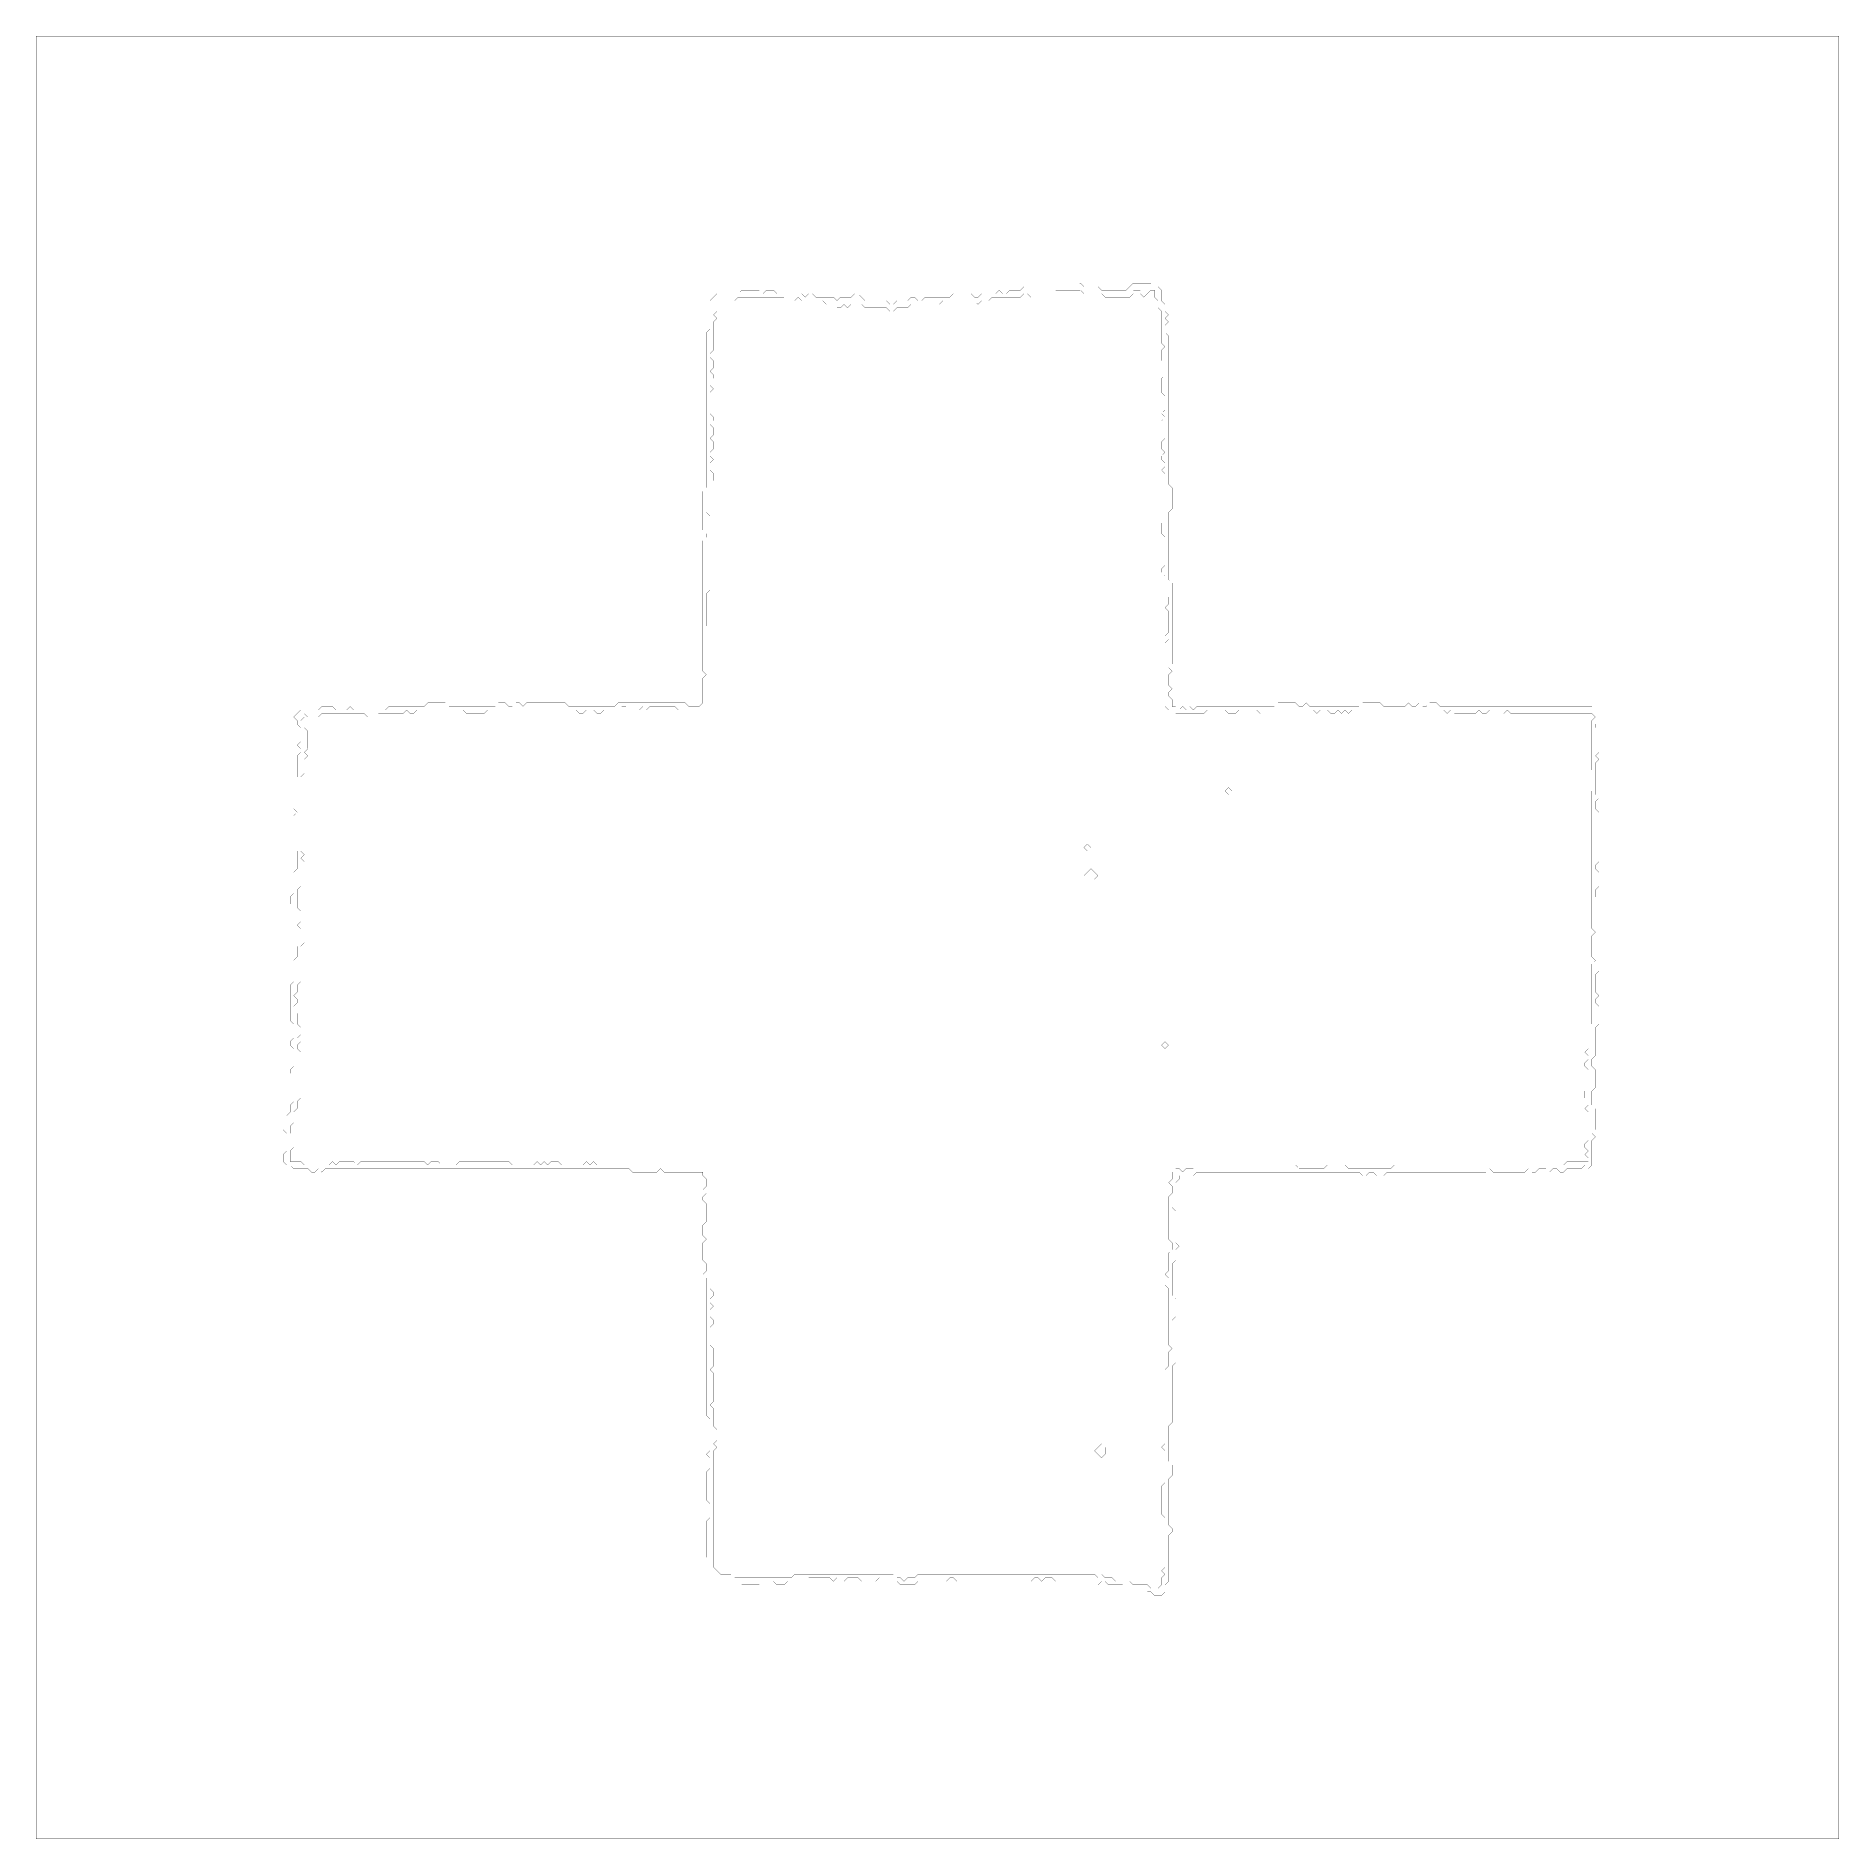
# Model space of a CAD drawing. Header units: metres. Extents: x 0 to 4945, y -4945 to 0.
import ezdxf

# ---------------------------------------------------------------- set-up
doc = ezdxf.new("R2010")
doc.units = ezdxf.units.M
doc.layers.add('conductor', color=1, linetype='Continuous')
doc.layers.add('substrate', color=5, linetype='Continuous')

msp = doc.modelspace()

# ---------------------------------------------------------------- linework, layer by layer
at = {"layer": 'conductor', "const_width": 0.5}
for points in [[(2796.3, -696.7), (2786.6, -706.3), (2776.9, -706.3), (2767.3, -706.3), (2757.6, -706.3), (2747.9, -706.3), (2738.2, -706.3), (2728.6, -716), (2718.9, -706.3), (2709.2, -706.3), (2699.5, -716), (2689.9, -716), (2680.2, -716), (2670.5, -716), (2660.8, -716), (2651.2, -716), (2641.5, -716), (2631.8, -716), (2622.1, -716), (2612.5, -725.7), (2602.8, -725.7), (2593.1, -725.7), (2583.4, -735.4), (2573.8, -725.7), (2564.1, -725.7), (2554.4, -725.7), (2544.7, -725.7), (2535.1, -725.7), (2525.4, -725.7), (2515.7, -725.7), (2506, -725.7), (2496.4, -725.7), (2486.7, -725.7), (2477, -735.4), (2467.3, -735.4), (2457.6, -735.4), (2448, -735.4), (2438.3, -735.4), (2428.6, -735.4), (2418.9, -735.4), (2409.3, -735.4), (2399.6, -735.4), (2389.9, -745), (2380.2, -745), (2370.6, -745), (2360.9, -745), (2351.2, -754.7), (2341.5, -754.7), (2331.9, -745), (2322.2, -745), (2312.5, -745), (2302.8, -745), (2293.2, -745), (2283.5, -745), (2273.8, -745), (2264.1, -735.4), (2254.5, -735.4), (2244.8, -735.4), (2235.1, -735.4), (2225.4, -745), (2215.8, -735.4), (2206.1, -745), (2196.4, -745), (2186.7, -735.4), (2177.1, -735.4), (2167.4, -735.4), (2157.7, -725.7), (2148, -725.7), (2138.3, -725.7), (2128.7, -725.7), (2119, -725.7), (2109.3, -725.7), (2099.6, -725.7), (2090, -716), (2080.3, -725.7), (2070.6, -725.7), (2060.9, -725.7), (2051.3, -716), (2041.6, -716), (2031.9, -716), (2022.2, -716), (2012.6, -716), (2002.9, -716), (1993.2, -716), (1983.5, -716), (1973.9, -716), (1964.2, -716), (1954.5, -716), (1944.8, -716), (1935.2, -716), (1925.5, -716), (1915.8, -725.7), (1906.1, -725.7), (1896.5, -725.7), (1886.8, -725.7), (1877.1, -725.7), (1867.4, -725.7), (1867.4, -735.4), (1867.4, -745), (1867.4, -754.7), (1857.8, -764.4), (1867.4, -774.1), (1857.8, -783.7), (1857.8, -793.4), (1857.8, -803.1), (1857.8, -812.8), (1857.8, -822.4), (1857.8, -832.1), (1857.8, -841.8), (1857.8, -851.5), (1857.8, -861.1), (1848.1, -870.8), (1848.1, -880.5), (1857.8, -890.2), (1857.8, -899.8), (1857.8, -909.5), (1848.1, -919.2), (1857.8, -928.9), (1857.8, -938.6), (1848.1, -948.2), (1848.1, -957.9), (1857.8, -967.6), (1848.1, -977.3), (1848.1, -986.9), (1848.1, -996.6), (1848.1, -1006.3), (1848.1, -1016), (1848.1, -1025.6), (1848.1, -1035.3), (1857.8, -1045), (1857.8, -1054.7), (1848.1, -1064.3), (1857.8, -1074), (1857.8, -1083.7), (1857.8, -1093.4), (1848.1, -1103), (1857.8, -1112.7), (1857.8, -1122.4), (1857.8, -1132.1), (1848.1, -1141.7), (1848.1, -1151.4), (1857.8, -1161.1), (1848.1, -1170.8), (1848.1, -1180.4), (1848.1, -1190.1), (1857.8, -1199.8), (1857.8, -1209.5), (1857.8, -1219.1), (1848.1, -1228.8), (1848.1, -1238.5), (1848.1, -1248.2), (1848.1, -1257.9), (1848.1, -1267.5), (1848.1, -1277.2), (1848.1, -1286.9), (1848.1, -1296.6), (1838.4, -1306.2), (1848.1, -1315.9), (1848.1, -1325.6), (1848.1, -1335.3), (1848.1, -1344.9), (1848.1, -1354.6), (1848.1, -1364.3), (1848.1, -1374), (1848.1, -1383.6), (1848.1, -1393.3), (1848.1, -1403), (1848.1, -1412.7), (1848.1, -1422.3), (1848.1, -1432), (1848.1, -1441.7), (1848.1, -1451.4), (1848.1, -1461), (1848.1, -1470.7), (1848.1, -1480.4), (1848.1, -1490.1), (1848.1, -1499.7), (1848.1, -1509.4), (1848.1, -1519.1), (1838.4, -1528.8), (1838.4, -1538.4), (1838.4, -1548.1), (1838.4, -1557.8), (1838.4, -1567.5), (1838.4, -1577.2), (1838.4, -1586.8), (1838.4, -1596.5), (1838.4, -1606.2), (1838.4, -1615.9), (1848.1, -1625.5), (1848.1, -1635.2), (1848.1, -1644.9), (1848.1, -1654.6), (1848.1, -1664.2), (1848.1, -1673.9), (1848.1, -1683.6), (1848.1, -1693.3), (1848.1, -1702.9), (1848.1, -1712.6), (1848.1, -1722.3), (1848.1, -1732), (1848.1, -1741.6), (1848.1, -1751.3), (1848.1, -1761), (1848.1, -1770.7), (1848.1, -1780.3), (1848.1, -1790), (1848.1, -1799.7), (1848.1, -1809.4), (1848.1, -1819), (1848.1, -1828.7), (1838.4, -1838.4), (1828.7, -1848.1), (1819, -1848.1), (1809.4, -1848.1), (1799.7, -1848.1), (1790, -1848.1), (1780.3, -1848.1), (1770.7, -1848.1), (1761, -1848.1), (1751.3, -1838.4), (1741.6, -1838.4), (1732, -1838.4), (1722.3, -1838.4), (1712.6, -1838.4), (1702.9, -1838.4), (1693.3, -1838.4), (1683.6, -1838.4), (1673.9, -1848.1), (1664.2, -1838.4), (1654.6, -1848.1), (1644.9, -1848.1), (1635.2, -1848.1), (1625.5, -1848.1), (1615.9, -1838.4), (1606.2, -1838.4), (1596.5, -1848.1), (1586.8, -1848.1), (1577.2, -1848.1), (1567.5, -1848.1), (1557.8, -1848.1), (1548.1, -1857.8), (1538.4, -1857.8), (1528.8, -1848.1), (1519.1, -1857.8), (1509.4, -1848.1), (1499.7, -1857.8), (1490.1, -1857.8), (1480.4, -1848.1), (1470.7, -1848.1), (1461, -1848.1), (1451.4, -1848.1), (1441.7, -1848.1), (1432, -1848.1), (1422.3, -1848.1), (1412.7, -1848.1), (1403, -1848.1), (1393.3, -1848.1), (1383.6, -1848.1), (1374, -1848.1), (1364.3, -1848.1), (1354.6, -1848.1), (1344.9, -1848.1), (1335.3, -1848.1), (1325.6, -1848.1), (1315.9, -1848.1), (1306.2, -1848.1), (1296.6, -1848.1), (1286.9, -1848.1), (1277.2, -1848.1), (1267.5, -1848.1), (1257.9, -1848.1), (1248.2, -1848.1), (1238.5, -1848.1), (1228.8, -1857.8), (1219.1, -1857.8), (1209.5, -1857.8), (1199.8, -1857.8), (1190.1, -1857.8), (1180.4, -1857.8), (1170.8, -1848.1), (1161.1, -1848.1), (1151.4, -1848.1), (1141.7, -1848.1), (1132.1, -1848.1), (1122.4, -1848.1), (1112.7, -1848.1), (1103, -1848.1), (1093.4, -1848.1), (1083.7, -1848.1), (1074, -1848.1), (1064.3, -1848.1), (1054.7, -1848.1), (1045, -1848.1), (1035.3, -1857.8), (1025.6, -1857.8), (1016, -1848.1), (1006.3, -1857.8), (996.6, -1857.8), (986.9, -1857.8), (977.3, -1857.8), (967.6, -1857.8), (957.9, -1857.8), (948.2, -1857.8), (938.6, -1857.8), (928.9, -1867.4), (919.2, -1867.4), (909.5, -1867.4), (899.8, -1857.8), (890.2, -1857.8), (880.5, -1857.8), (870.8, -1857.8), (861.1, -1857.8), (851.5, -1857.8), (841.8, -1857.8), (832.1, -1857.8), (822.4, -1857.8), (812.8, -1857.8), (803.1, -1857.8), (793.4, -1857.8), (783.7, -1857.8), (774.1, -1867.4), (764.4, -1867.4), (754.7, -1867.4), (745, -1867.4), (735.4, -1857.8), (735.4, -1867.4), (725.7, -1877.1), (735.4, -1886.8), (735.4, -1896.5), (745, -1906.1), (745, -1915.8), (745, -1925.5), (745, -1935.2), (745, -1944.8), (745, -1954.5), (735.4, -1964.2), (745, -1973.9), (735.4, -1983.5), (735.4, -1993.2), (735.4, -2002.9), (735.4, -2012.6), (735.4, -2022.2), (725.7, -2031.9), (725.7, -2041.6), (725.7, -2051.3), (725.7, -2060.9), (725.7, -2070.6), (725.7, -2080.3), (725.7, -2090), (725.7, -2099.6), (725.7, -2109.3), (725.7, -2119), (725.7, -2128.7), (725.7, -2138.3), (725.7, -2148), (725.7, -2157.7), (725.7, -2167.4), (725.7, -2177.1), (725.7, -2186.7), (725.7, -2196.4), (725.7, -2206.1), (725.7, -2215.8), (725.7, -2225.4), (725.7, -2235.1), (735.4, -2244.8), (725.7, -2254.5), (735.4, -2264.1), (735.4, -2273.8), (735.4, -2283.5), (735.4, -2293.2), (725.7, -2302.8), (725.7, -2312.5), (725.7, -2322.2), (725.7, -2331.9), (716, -2341.5), (716, -2351.2), (716, -2360.9), (716, -2370.6), (716, -2380.2), (716, -2389.9), (725.7, -2399.6), (725.7, -2409.3), (725.7, -2418.9), (725.7, -2428.6), (716, -2438.3), (725.7, -2448), (725.7, -2457.6), (725.7, -2467.3), (725.7, -2477), (735.4, -2486.7), (725.7, -2496.4), (725.7, -2506), (725.7, -2515.7), (725.7, -2525.4), (725.7, -2535.1), (725.7, -2544.7), (725.7, -2554.4), (725.7, -2564.1), (725.7, -2573.8), (725.7, -2583.4), (725.7, -2593.1), (716, -2602.8), (716, -2612.5), (716, -2622.1), (706.3, -2631.8), (716, -2641.5), (716, -2651.2), (706.3, -2660.8), (706.3, -2670.5), (716, -2680.2), (716, -2689.9), (716, -2699.5), (716, -2709.2), (725.7, -2718.9), (725.7, -2728.6), (725.7, -2738.2), (716, -2747.9), (725.7, -2757.6), (716, -2767.3), (716, -2776.9), (725.7, -2786.6), (725.7, -2796.3), (725.7, -2806), (725.7, -2815.7), (725.7, -2825.3), (725.7, -2835), (725.7, -2844.7), (725.7, -2854.4), (725.7, -2864), (725.7, -2873.7), (725.7, -2883.4), (725.7, -2893.1), (725.7, -2902.7), (725.7, -2912.4), (716, -2922.1), (716, -2931.8), (716, -2941.4), (706.3, -2951.1), (706.3, -2960.8), (706.3, -2970.5), (706.3, -2980.1), (696.7, -2989.8), (696.7, -2999.5), (696.7, -3009.2), (706.3, -3018.8), (706.3, -3028.5), (706.3, -3038.2), (706.3, -3047.9), (696.7, -3057.5), (696.7, -3067.2), (696.7, -3076.9), (696.7, -3086.6), (706.3, -3086.6), (716, -3086.6), (725.7, -3086.6), (735.4, -3096.2), (745, -3096.2), (754.7, -3096.2), (764.4, -3096.2), (774.1, -3096.2), (783.7, -3096.2), (793.4, -3096.2), (803.1, -3096.2), (812.8, -3086.6), (822.4, -3096.2), (832.1, -3086.6), (841.8, -3086.6), (851.5, -3086.6), (861.1, -3086.6), (870.8, -3086.6), (880.5, -3096.2), (890.2, -3086.6), (899.8, -3086.6), (909.5, -3086.6), (919.2, -3086.6), (928.9, -3086.6), (938.6, -3086.6), (948.2, -3086.6), (957.9, -3086.6), (967.6, -3086.6), (977.3, -3086.6), (986.9, -3086.6), (996.6, -3086.6), (1006.3, -3086.6), (1016, -3086.6), (1025.6, -3086.6), (1035.3, -3086.6), (1045, -3086.6), (1054.7, -3086.6), (1064.3, -3086.6), (1074, -3096.2), (1083.7, -3086.6), (1093.4, -3086.6), (1103, -3086.6), (1112.7, -3096.2), (1122.4, -3096.2), (1132.1, -3096.2), (1141.7, -3096.2), (1151.4, -3096.2), (1161.1, -3086.6), (1170.8, -3086.6), (1180.4, -3086.6), (1190.1, -3086.6), (1199.8, -3086.6), (1209.5, -3086.6), (1219.1, -3086.6), (1228.8, -3086.6), (1238.5, -3086.6), (1248.2, -3086.6), (1257.9, -3086.6), (1267.5, -3086.6), (1277.2, -3086.6), (1286.9, -3086.6), (1296.6, -3086.6), (1306.2, -3096.2), (1315.9, -3096.2), (1325.6, -3096.2), (1335.3, -3096.2), (1344.9, -3096.2), (1354.6, -3096.2), (1364.3, -3096.2), (1374, -3086.6), (1383.6, -3096.2), (1393.3, -3086.6), (1403, -3096.2), (1412.7, -3086.6), (1422.3, -3086.6), (1432, -3086.6), (1441.7, -3096.2), (1451.4, -3096.2), (1461, -3096.2), (1470.7, -3096.2), (1480.4, -3096.2), (1490.1, -3096.2), (1499.7, -3096.2), (1509.4, -3086.6), (1519.1, -3096.2), (1528.8, -3086.6), (1538.4, -3096.2), (1548.1, -3096.2), (1557.8, -3096.2), (1567.5, -3096.2), (1577.2, -3096.2), (1586.8, -3096.2), (1596.5, -3096.2), (1606.2, -3096.2), (1615.9, -3096.2), (1625.5, -3096.2), (1635.2, -3096.2), (1644.9, -3096.2), (1654.6, -3096.2), (1664.2, -3096.2), (1673.9, -3096.2), (1683.6, -3096.2), (1693.3, -3096.2), (1702.9, -3096.2), (1712.6, -3096.2), (1722.3, -3096.2), (1732, -3096.2), (1741.6, -3096.2), (1751.3, -3096.2), (1761, -3096.2), (1770.7, -3096.2), (1780.3, -3096.2), (1790, -3096.2), (1799.7, -3096.2), (1809.4, -3096.2), (1819, -3096.2), (1828.7, -3096.2), (1838.4, -3105.9), (1848.1, -3115.6), (1848.1, -3125.3), (1848.1, -3135), (1848.1, -3144.6), (1848.1, -3154.3), (1848.1, -3164), (1848.1, -3173.7), (1848.1, -3183.3), (1848.1, -3193), (1848.1, -3202.7), (1848.1, -3212.4), (1848.1, -3222), (1848.1, -3231.7), (1848.1, -3241.4), (1848.1, -3251.1), (1848.1, -3260.7), (1848.1, -3270.4), (1848.1, -3280.1), (1848.1, -3289.8), (1848.1, -3299.4), (1848.1, -3309.1), (1848.1, -3318.8), (1848.1, -3328.5), (1848.1, -3338.1), (1848.1, -3347.8), (1848.1, -3357.5), (1848.1, -3367.2), (1848.1, -3376.8), (1848.1, -3386.5), (1848.1, -3396.2), (1848.1, -3405.9), (1848.1, -3415.6), (1848.1, -3425.2), (1848.1, -3434.9), (1857.8, -3444.6), (1857.8, -3454.3), (1848.1, -3463.9), (1848.1, -3473.6), (1857.8, -3483.3), (1848.1, -3493), (1848.1, -3502.6), (1848.1, -3512.3), (1857.8, -3522), (1857.8, -3531.7), (1848.1, -3541.3), (1848.1, -3551), (1848.1, -3560.7), (1848.1, -3570.4), (1848.1, -3580), (1848.1, -3589.7), (1857.8, -3599.4), (1857.8, -3609.1), (1857.8, -3618.7), (1857.8, -3628.4), (1857.8, -3638.1), (1857.8, -3647.8), (1848.1, -3657.4), (1857.8, -3667.1), (1857.8, -3676.8), (1857.8, -3686.5), (1857.8, -3696.1), (1857.8, -3705.8), (1857.8, -3715.5), (1857.8, -3725.2), (1857.8, -3734.9), (1857.8, -3744.5), (1848.1, -3754.2), (1857.8, -3763.9), (1857.8, -3773.6), (1857.8, -3783.2), (1857.8, -3792.9), (1857.8, -3802.6), (1857.8, -3812.3), (1867.4, -3821.9), (1867.4, -3831.6), (1867.4, -3841.3), (1867.4, -3851), (1857.8, -3860.6), (1867.4, -3870.3), (1857.8, -3880), (1857.8, -3889.7), (1857.8, -3899.3), (1857.8, -3909), (1857.8, -3918.7), (1857.8, -3928.4), (1857.8, -3938), (1857.8, -3947.7), (1857.8, -3957.4), (1857.8, -3967.1), (1857.8, -3976.7), (1857.8, -3986.4), (1857.8, -3996.1), (1857.8, -4005.8), (1857.8, -4015.4), (1857.8, -4025.1), (1857.8, -4034.8), (1857.8, -4044.5), (1857.8, -4054.2), (1857.8, -4063.8), (1857.8, -4073.5), (1857.8, -4083.2), (1857.8, -4092.9), (1857.8, -4102.5), (1857.8, -4112.2), (1857.8, -4121.9), (1857.8, -4131.6), (1857.8, -4141.2), (1857.8, -4150.9), (1857.8, -4160.6), (1857.8, -4170.3), (1857.8, -4179.9), (1857.8, -4189.6), (1857.8, -4199.3), (1867.4, -4209), (1877.1, -4218.6), (1886.8, -4218.6), (1896.5, -4218.6), (1906.1, -4218.6), (1915.8, -4228.3), (1925.5, -4228.3), (1935.2, -4228.3), (1944.8, -4228.3), (1954.5, -4228.3), (1964.2, -4228.3), (1973.9, -4228.3), (1983.5, -4228.3), (1993.2, -4228.3), (2002.9, -4228.3), (2012.6, -4228.3), (2022.2, -4228.3), (2031.9, -4228.3), (2041.6, -4228.3), (2051.3, -4228.3), (2060.9, -4228.3), (2070.6, -4228.3), (2080.3, -4218.6), (2090, -4218.6), (2099.6, -4218.6), (2109.3, -4218.6), (2119, -4218.6), (2128.7, -4218.6), (2138.3, -4218.6), (2148, -4218.6), (2157.7, -4218.6), (2167.4, -4218.6), (2177.1, -4218.6), (2186.7, -4218.6), (2196.4, -4218.6), (2206.1, -4218.6), (2215.8, -4218.6), (2225.4, -4218.6), (2235.1, -4218.6), (2244.8, -4218.6), (2254.5, -4218.6), (2264.1, -4218.6), (2273.8, -4218.6), (2283.5, -4218.6), (2293.2, -4218.6), (2302.8, -4218.6), (2312.5, -4218.6), (2322.2, -4218.6), (2331.9, -4218.6), (2341.5, -4218.6), (2351.2, -4218.6), (2360.9, -4228.3), (2370.6, -4228.3), (2380.2, -4238), (2389.9, -4228.3), (2399.6, -4228.3), (2409.3, -4228.3), (2418.9, -4218.6), (2428.6, -4218.6), (2438.3, -4218.6), (2448, -4218.6), (2457.6, -4218.6), (2467.3, -4218.6), (2477, -4218.6), (2486.7, -4218.6), (2496.4, -4218.6), (2506, -4218.6), (2515.7, -4218.6), (2525.4, -4218.6), (2535.1, -4218.6), (2544.7, -4218.6), (2554.4, -4218.6), (2564.1, -4218.6), (2573.8, -4218.6), (2583.4, -4218.6), (2593.1, -4218.6), (2602.8, -4218.6), (2612.5, -4218.6), (2622.1, -4218.6), (2631.8, -4218.6), (2641.5, -4218.6), (2651.2, -4218.6), (2660.8, -4218.6), (2670.5, -4218.6), (2680.2, -4218.6), (2689.9, -4218.6), (2699.5, -4218.6), (2709.2, -4218.6), (2718.9, -4218.6), (2728.6, -4218.6), (2738.2, -4218.6), (2747.9, -4218.6), (2757.6, -4218.6), (2767.3, -4218.6), (2776.9, -4218.6), (2786.6, -4218.6), (2796.3, -4218.6), (2806, -4218.6), (2815.7, -4218.6), (2825.3, -4218.6), (2835, -4218.6), (2844.7, -4218.6), (2854.4, -4218.6), (2864, -4218.6), (2873.7, -4218.6), (2883.4, -4218.6), (2893.1, -4218.6), (2902.7, -4218.6), (2912.4, -4228.3), (2922.1, -4218.6), (2931.8, -4228.3), (2941.4, -4228.3), (2951.1, -4228.3), (2960.8, -4238), (2970.5, -4238), (2980.1, -4238), (2989.8, -4238), (2999.5, -4238), (3009.2, -4247.7), (3018.8, -4247.7), (3028.5, -4247.7), (3038.2, -4247.7), (3047.9, -4247.7), (3057.5, -4257.3), (3067.2, -4257.3), (3076.9, -4257.3), (3086.6, -4247.7), (3086.6, -4238), (3086.6, -4228.3), (3096.2, -4218.6), (3086.6, -4209), (3096.2, -4199.3), (3096.2, -4189.6), (3096.2, -4179.9), (3096.2, -4170.3), (3096.2, -4160.6), (3096.2, -4150.9), (3096.2, -4141.2), (3096.2, -4131.6), (3096.2, -4121.9), (3096.2, -4112.2), (3096.2, -4102.5), (3096.2, -4092.9), (3096.2, -4083.2), (3096.2, -4073.5), (3096.2, -4063.8), (3086.6, -4054.2), (3086.6, -4044.5), (3086.6, -4034.8), (3086.6, -4025.1), (3086.6, -4015.4), (3086.6, -4005.8), (3086.6, -3996.1), (3086.6, -3986.4), (3086.6, -3976.7), (3096.2, -3967.1), (3096.2, -3957.4), (3096.2, -3947.7), (3096.2, -3938), (3096.2, -3928.4), (3096.2, -3918.7), (3096.2, -3909), (3096.2, -3899.3), (3096.2, -3889.7), (3096.2, -3880), (3086.6, -3870.3), (3096.2, -3860.6), (3096.2, -3851), (3096.2, -3841.3), (3096.2, -3831.6), (3096.2, -3821.9), (3096.2, -3812.3), (3096.2, -3802.6), (3096.2, -3792.9), (3096.2, -3783.2), (3096.2, -3773.6), (3096.2, -3763.9), (3096.2, -3754.2), (3096.2, -3744.5), (3096.2, -3734.9), (3096.2, -3725.2), (3096.2, -3715.5), (3096.2, -3705.8), (3096.2, -3696.1), (3096.2, -3686.5), (3096.2, -3676.8), (3096.2, -3667.1), (3096.2, -3657.4), (3105.9, -3647.8), (3105.9, -3638.1), (3105.9, -3628.4), (3105.9, -3618.7), (3105.9, -3609.1), (3115.6, -3599.4), (3105.9, -3589.7), (3105.9, -3580), (3105.9, -3570.4), (3105.9, -3560.7), (3105.9, -3551), (3105.9, -3541.3), (3105.9, -3531.7), (3105.9, -3522), (3105.9, -3512.3), (3105.9, -3502.6), (3105.9, -3493), (3105.9, -3483.3), (3105.9, -3473.6), (3105.9, -3463.9), (3105.9, -3454.3), (3105.9, -3444.6), (3105.9, -3434.9), (3096.2, -3425.2), (3096.2, -3415.6), (3105.9, -3405.9), (3096.2, -3396.2), (3105.9, -3386.5), (3105.9, -3376.8), (3105.9, -3367.2), (3105.9, -3357.5), (3105.9, -3347.8), (3105.9, -3338.1), (3115.6, -3328.5), (3115.6, -3318.8), (3115.6, -3309.1), (3105.9, -3299.4), (3105.9, -3289.8), (3105.9, -3280.1), (3105.9, -3270.4), (3105.9, -3260.7), (3105.9, -3251.1), (3105.9, -3241.4), (3105.9, -3231.7), (3105.9, -3222), (3105.9, -3212.4), (3105.9, -3202.7), (3105.9, -3193), (3105.9, -3183.3), (3115.6, -3173.7), (3115.6, -3164), (3115.6, -3154.3), (3105.9, -3144.6), (3115.6, -3135), (3115.6, -3125.3), (3115.6, -3115.6), (3125.3, -3105.9), (3135, -3105.9), (3144.6, -3115.6), (3154.3, -3105.9), (3164, -3105.9), (3173.7, -3105.9), (3183.3, -3096.2), (3193, -3096.2), (3202.7, -3096.2), (3212.4, -3096.2), (3222, -3096.2), (3231.7, -3096.2), (3241.4, -3096.2), (3251.1, -3096.2), (3260.7, -3096.2), (3270.4, -3096.2), (3280.1, -3096.2), (3289.8, -3096.2), (3299.4, -3096.2), (3309.1, -3096.2), (3318.8, -3096.2), (3328.5, -3096.2), (3338.1, -3096.2), (3347.8, -3096.2), (3357.5, -3096.2), (3367.2, -3096.2), (3376.8, -3096.2), (3386.5, -3096.2), (3396.2, -3096.2), (3405.9, -3096.2), (3415.6, -3096.2), (3425.2, -3096.2), (3434.9, -3096.2), (3444.6, -3096.2), (3454.3, -3096.2), (3463.9, -3105.9), (3473.6, -3105.9), (3483.3, -3105.9), (3493, -3105.9), (3502.6, -3105.9), (3512.3, -3105.9), (3522, -3105.9), (3531.7, -3105.9), (3541.3, -3096.2), (3551, -3096.2), (3560.7, -3096.2), (3570.4, -3096.2), (3580, -3096.2), (3589.7, -3096.2), (3599.4, -3105.9), (3609.1, -3105.9), (3618.7, -3105.9), (3628.4, -3105.9), (3638.1, -3105.9), (3647.8, -3105.9), (3657.4, -3105.9), (3667.1, -3105.9), (3676.8, -3105.9), (3686.5, -3105.9), (3696.1, -3105.9), (3705.8, -3105.9), (3715.5, -3105.9), (3725.2, -3096.2), (3734.9, -3096.2), (3744.5, -3096.2), (3754.2, -3096.2), (3763.9, -3096.2), (3773.6, -3096.2), (3783.2, -3096.2), (3792.9, -3096.2), (3802.6, -3096.2), (3812.3, -3096.2), (3821.9, -3096.2), (3831.6, -3096.2), (3841.3, -3096.2), (3851, -3096.2), (3860.6, -3096.2), (3870.3, -3096.2), (3880, -3096.2), (3889.7, -3096.2), (3899.3, -3096.2), (3909, -3096.2), (3918.7, -3096.2), (3928.4, -3096.2), (3938, -3096.2), (3947.7, -3096.2), (3957.4, -3096.2), (3967.1, -3096.2), (3976.7, -3096.2), (3986.4, -3096.2), (3996.1, -3096.2), (4005.8, -3096.2), (4015.4, -3096.2), (4025.1, -3096.2), (4034.8, -3096.2), (4044.5, -3096.2), (4054.2, -3096.2), (4063.8, -3096.2), (4073.5, -3096.2), (4083.2, -3096.2), (4092.9, -3096.2), (4102.5, -3096.2), (4112.2, -3096.2), (4121.9, -3096.2), (4131.6, -3096.2), (4141.2, -3096.2), (4150.9, -3096.2), (4160.6, -3096.2), (4170.3, -3096.2), (4179.9, -3096.2), (4189.6, -3096.2), (4199.3, -3086.6), (4209, -3086.6), (4218.6, -3086.6), (4228.3, -3086.6), (4238, -3086.6), (4247.7, -3086.6), (4257.3, -3086.6), (4257.3, -3076.9), (4247.7, -3067.2), (4257.3, -3057.5), (4247.7, -3047.9), (4247.7, -3038.2), (4257.3, -3028.5), (4257.3, -3018.8), (4257.3, -3009.2), (4257.3, -2999.5), (4257.3, -2989.8), (4257.3, -2980.1), (4257.3, -2970.5), (4257.3, -2960.8), (4257.3, -2951.1), (4247.7, -2941.4), (4257.3, -2931.8), (4257.3, -2922.1), (4247.7, -2912.4), (4247.7, -2902.7), (4247.7, -2893.1), (4257.3, -2883.4), (4257.3, -2873.7), (4257.3, -2864), (4257.3, -2854.4), (4257.3, -2844.7), (4257.3, -2835), (4247.7, -2825.3), (4247.7, -2815.7), (4257.3, -2806), (4257.3, -2796.3), (4247.7, -2786.6), (4257.3, -2776.9), (4257.3, -2767.3), (4257.3, -2757.6), (4257.3, -2747.9), (4257.3, -2738.2), (4257.3, -2728.6), (4257.3, -2718.9), (4267, -2709.2), (4267, -2699.5), (4267, -2689.9), (4267, -2680.2), (4267, -2670.5), (4267, -2660.8), (4267, -2651.2), (4267, -2641.5), (4267, -2631.8), (4267, -2622.1), (4267, -2612.5), (4267, -2602.8), (4267, -2593.1), (4267, -2583.4), (4267, -2573.8), (4267, -2564.1), (4267, -2554.4), (4267, -2544.7), (4276.7, -2535.1), (4267, -2525.4), (4267, -2515.7), (4267, -2506), (4267, -2496.4), (4267, -2486.7), (4267, -2477), (4267, -2467.3), (4276.7, -2457.6), (4267, -2448), (4267, -2438.3), (4267, -2428.6), (4267, -2418.9), (4267, -2409.3), (4267, -2399.6), (4267, -2389.9), (4267, -2380.2), (4267, -2370.6), (4267, -2360.9), (4267, -2351.2), (4267, -2341.5), (4267, -2331.9), (4267, -2322.2), (4267, -2312.5), (4267, -2302.8), (4267, -2293.2), (4267, -2283.5), (4267, -2273.8), (4267, -2264.1), (4267, -2254.5), (4267, -2244.8), (4267, -2235.1), (4267, -2225.4), (4267, -2215.8), (4267, -2206.1), (4267, -2196.4), (4267, -2186.7), (4267, -2177.1), (4267, -2167.4), (4267, -2157.7), (4267, -2148), (4267, -2138.3), (4267, -2128.7), (4267, -2119), (4267, -2109.3), (4267, -2099.6), (4267, -2090), (4267, -2080.3), (4267, -2070.6), (4257.3, -2060.9), (4257.3, -2051.3), (4257.3, -2041.6), (4257.3, -2031.9), (4257.3, -2022.2), (4267, -2012.6), (4267, -2002.9), (4267, -1993.2), (4267, -1983.5), (4267, -1973.9), (4267, -1964.2), (4267, -1954.5), (4267, -1944.8), (4267, -1935.2), (4267, -1925.5), (4267, -1915.8), (4267, -1906.1), (4267, -1896.5), (4267, -1886.8), (4267, -1877.1), (4276.7, -1867.4), (4267, -1857.8), (4257.3, -1857.8), (4247.7, -1857.8), (4238, -1857.8), (4228.3, -1857.8), (4218.6, -1857.8), (4209, -1857.8), (4199.3, -1857.8), (4189.6, -1857.8), (4179.9, -1857.8), (4170.3, -1857.8), (4160.6, -1857.8), (4150.9, -1857.8), (4141.2, -1857.8), (4131.6, -1857.8), (4121.9, -1857.8), (4112.2, -1857.8), (4102.5, -1857.8), (4092.9, -1857.8), (4083.2, -1857.8), (4073.5, -1857.8), (4063.8, -1857.8), (4054.2, -1857.8), (4044.5, -1857.8), (4034.8, -1848.1), (4025.1, -1857.8), (4015.4, -1848.1), (4005.8, -1848.1), (3996.1, -1848.1), (3986.4, -1848.1), (3976.7, -1857.8), (3967.1, -1857.8), (3957.4, -1848.1), (3947.7, -1857.8), (3938, -1857.8), (3928.4, -1857.8), (3918.7, -1857.8), (3909, -1857.8), (3899.3, -1857.8), (3889.7, -1857.8), (3880, -1848.1), (3870.3, -1857.8), (3860.6, -1848.1), (3851, -1848.1), (3841.3, -1848.1), (3831.6, -1848.1), (3821.9, -1848.1), (3812.3, -1848.1), (3802.6, -1848.1), (3792.9, -1848.1), (3783.2, -1848.1), (3773.6, -1848.1), (3763.9, -1848.1), (3754.2, -1848.1), (3744.5, -1848.1), (3734.9, -1848.1), (3725.2, -1848.1), (3715.5, -1848.1), (3705.8, -1848.1), (3696.1, -1848.1), (3686.5, -1848.1), (3676.8, -1848.1), (3667.1, -1848.1), (3657.4, -1848.1), (3647.8, -1848.1), (3638.1, -1848.1), (3628.4, -1848.1), (3618.7, -1848.1), (3609.1, -1848.1), (3599.4, -1857.8), (3589.7, -1848.1), (3580, -1857.8), (3570.4, -1848.1), (3560.7, -1857.8), (3551, -1857.8), (3541.3, -1848.1), (3531.7, -1848.1), (3522, -1848.1), (3512.3, -1857.8), (3502.6, -1848.1), (3493, -1848.1), (3483.3, -1848.1), (3473.6, -1848.1), (3463.9, -1848.1), (3454.3, -1848.1), (3444.6, -1848.1), (3434.9, -1848.1), (3425.2, -1848.1), (3415.6, -1848.1), (3405.9, -1848.1), (3396.2, -1848.1), (3386.5, -1848.1), (3376.8, -1848.1), (3367.2, -1848.1), (3357.5, -1857.8), (3347.8, -1848.1), (3338.1, -1848.1), (3328.5, -1848.1), (3318.8, -1848.1), (3309.1, -1848.1), (3299.4, -1848.1), (3289.8, -1857.8), (3280.1, -1857.8), (3270.4, -1857.8), (3260.7, -1848.1), (3251.1, -1848.1), (3241.4, -1848.1), (3231.7, -1848.1), (3222, -1848.1), (3212.4, -1848.1), (3202.7, -1857.8), (3193, -1857.8), (3183.3, -1857.8), (3173.7, -1857.8), (3164, -1857.8), (3154.3, -1857.8), (3144.6, -1857.8), (3135, -1857.8), (3125.3, -1857.8), (3115.6, -1848.1), (3105.9, -1848.1), (3096.2, -1838.4), (3096.2, -1828.7), (3096.2, -1819), (3096.2, -1809.4), (3096.2, -1799.7), (3096.2, -1790), (3096.2, -1780.3), (3096.2, -1770.7), (3096.2, -1761), (3096.2, -1751.3), (3096.2, -1741.6), (3096.2, -1732), (3096.2, -1722.3), (3096.2, -1712.6), (3096.2, -1702.9), (3096.2, -1693.3), (3096.2, -1683.6), (3096.2, -1673.9), (3096.2, -1664.2), (3105.9, -1654.6), (3096.2, -1644.9), (3105.9, -1635.2), (3105.9, -1625.5), (3105.9, -1615.9), (3105.9, -1606.2), (3105.9, -1596.5), (3105.9, -1586.8), (3105.9, -1577.2), (3096.2, -1567.5), (3105.9, -1557.8), (3105.9, -1548.1), (3105.9, -1538.4), (3096.2, -1528.8), (3096.2, -1519.1), (3096.2, -1509.4), (3096.2, -1499.7), (3096.2, -1490.1), (3096.2, -1480.4), (3086.6, -1470.7), (3086.6, -1461), (3096.2, -1451.4), (3096.2, -1441.7), (3096.2, -1432), (3096.2, -1422.3), (3096.2, -1412.7), (3096.2, -1403), (3096.2, -1393.3), (3096.2, -1383.6), (3096.2, -1374), (3086.6, -1364.3), (3086.6, -1354.6), (3086.6, -1344.9), (3086.6, -1335.3), (3096.2, -1325.6), (3096.2, -1315.9), (3096.2, -1306.2), (3096.2, -1296.6), (3096.2, -1286.9), (3096.2, -1277.2), (3096.2, -1267.5), (3096.2, -1257.9), (3096.2, -1248.2), (3096.2, -1238.5), (3096.2, -1228.8), (3096.2, -1219.1), (3096.2, -1209.5), (3096.2, -1199.8), (3086.6, -1190.1), (3096.2, -1180.4), (3096.2, -1170.8), (3086.6, -1161.1), (3086.6, -1151.4), (3096.2, -1141.7), (3086.6, -1132.1), (3086.6, -1122.4), (3086.6, -1112.7), (3096.2, -1103), (3096.2, -1093.4), (3096.2, -1083.7), (3096.2, -1074), (3096.2, -1064.3), (3086.6, -1054.7), (3096.2, -1045), (3086.6, -1035.3), (3096.2, -1025.6), (3096.2, -1016), (3096.2, -1006.3), (3096.2, -996.6), (3096.2, -986.9), (3086.6, -977.3), (3086.6, -967.6), (3086.6, -957.9), (3086.6, -948.2), (3086.6, -938.6), (3096.2, -928.9), (3096.2, -919.2), (3096.2, -909.5), (3096.2, -899.8), (3086.6, -890.2), (3086.6, -880.5), (3086.6, -870.8), (3086.6, -861.1), (3096.2, -851.5), (3086.6, -841.8), (3086.6, -832.1), (3086.6, -822.4), (3086.6, -812.8), (3086.6, -803.1), (3086.6, -793.4), (3086.6, -783.7), (3086.6, -774.1), (3086.6, -764.4), (3086.6, -754.7), (3076.9, -745), (3076.9, -735.4), (3076.9, -725.7), (3067.2, -716), (3067.2, -706.3), (3067.2, -696.7), (3057.5, -696.7), (3047.9, -706.3), (3038.2, -716), (3028.5, -706.3), (3028.5, -696.7), (3018.8, -696.7), (3009.2, -696.7), (3009.2, -706.3), (2999.5, -716), (2989.8, -716), (2980.1, -716), (2970.5, -716), (2960.8, -716), (2951.1, -716), (2941.4, -716), (2931.8, -716), (2922.1, -706.3), (2912.4, -706.3), (2902.7, -706.3), (2893.1, -706.3), (2883.4, -706.3), (2873.7, -706.3), (2864, -696.7), (2854.4, -696.7), (2844.7, -696.7), (2835, -696.7), (2825.3, -696.7), (2815.7, -696.7), (2806, -696.7)], [(3260.7, -2070.6), (3270.4, -2060.9), (3280.1, -2070.6), (3270.4, -2080.3)], [(2873.7, -2225.4), (2883.4, -2215.8), (2893.1, -2225.4), (2883.4, -2235.1)], [(2883.4, -2293.2), (2893.1, -2283.5), (2902.7, -2293.2), (2912.4, -2302.8), (2902.7, -2312.5), (2893.1, -2312.5), (2883.4, -2312.5), (2873.7, -2302.8)], [(3086.6, -2767.3), (3096.2, -2757.6), (3105.9, -2767.3), (3096.2, -2776.9)], [(2912.4, -3870.3), (2922.1, -3860.6), (2931.8, -3870.3), (2931.8, -3880), (2931.8, -3889.7), (2922.1, -3899.3), (2912.4, -3889.7), (2902.7, -3880)]]:
    msp.add_lwpolyline(points, close=True, dxfattribs=at)
at = {"layer": 'substrate', "const_width": 0.5}
for points in [[(0, 0), (0, -9.7), (0, -19.4), (0, -29), (0, -38.7), (0, -48.4), (0, -58.1), (0, -67.7), (0, -77.4), (0, -87.1), (0, -96.8), (0, -106.4), (0, -116.1), (0, -125.8), (0, -135.5), (0, -145.1), (0, -154.8), (0, -164.5), (0, -174.2), (0, -183.8), (0, -193.5), (0, -203.2), (0, -212.9), (0, -222.5), (0, -232.2), (0, -241.9), (0, -251.6), (0, -261.2), (0, -270.9), (0, -280.6), (0, -290.3), (0, -299.9), (0, -309.6), (0, -319.3), (0, -329), (0, -338.7), (0, -348.3), (0, -358), (0, -367.7), (0, -377.4), (0, -387), (0, -396.7), (0, -406.4), (0, -416.1), (0, -425.7), (0, -435.4), (0, -445.1), (0, -454.8), (0, -464.4), (0, -474.1), (0, -483.8), (0, -493.5), (0, -503.1), (0, -512.8), (0, -522.5), (0, -532.2), (0, -541.8), (0, -551.5), (0, -561.2), (0, -570.9), (0, -580.5), (0, -590.2), (0, -599.9), (0, -609.6), (0, -619.2), (0, -628.9), (0, -638.6), (0, -648.3), (0, -658), (0, -667.6), (0, -677.3), (0, -687), (0, -696.7), (0, -706.3), (0, -716), (0, -725.7), (0, -735.4), (0, -745), (0, -754.7), (0, -764.4), (0, -774.1), (0, -783.7), (0, -793.4), (0, -803.1), (0, -812.8), (0, -822.4), (0, -832.1), (0, -841.8), (0, -851.5), (0, -861.1), (0, -870.8), (0, -880.5), (0, -890.2), (0, -899.8), (0, -909.5), (0, -919.2), (0, -928.9), (0, -938.6), (0, -948.2), (0, -957.9), (0, -967.6), (0, -977.3), (0, -986.9), (0, -996.6), (0, -1006.3), (0, -1016), (0, -1025.6), (0, -1035.3), (0, -1045), (0, -1054.7), (0, -1064.3), (0, -1074), (0, -1083.7), (0, -1093.4), (0, -1103), (0, -1112.7), (0, -1122.4), (0, -1132.1), (0, -1141.7), (0, -1151.4), (0, -1161.1), (0, -1170.8), (0, -1180.4), (0, -1190.1), (0, -1199.8), (0, -1209.5), (0, -1219.1), (0, -1228.8), (0, -1238.5), (0, -1248.2), (0, -1257.9), (0, -1267.5), (0, -1277.2), (0, -1286.9), (0, -1296.6), (0, -1306.2), (0, -1315.9), (0, -1325.6), (0, -1335.3), (0, -1344.9), (0, -1354.6), (0, -1364.3), (0, -1374), (0, -1383.6), (0, -1393.3), (0, -1403), (0, -1412.7), (0, -1422.3), (0, -1432), (0, -1441.7), (0, -1451.4), (0, -1461), (0, -1470.7), (0, -1480.4), (0, -1490.1), (0, -1499.7), (0, -1509.4), (0, -1519.1), (0, -1528.8), (0, -1538.4), (0, -1548.1), (0, -1557.8), (0, -1567.5), (0, -1577.2), (0, -1586.8), (0, -1596.5), (0, -1606.2), (0, -1615.9), (0, -1625.5), (0, -1635.2), (0, -1644.9), (0, -1654.6), (0, -1664.2), (0, -1673.9), (0, -1683.6), (0, -1693.3), (0, -1702.9), (0, -1712.6), (0, -1722.3), (0, -1732), (0, -1741.6), (0, -1751.3), (0, -1761), (0, -1770.7), (0, -1780.3), (0, -1790), (0, -1799.7), (0, -1809.4), (0, -1819), (0, -1828.7), (0, -1838.4), (0, -1848.1), (0, -1857.8), (0, -1867.4), (0, -1877.1), (0, -1886.8), (0, -1896.5), (0, -1906.1), (0, -1915.8), (0, -1925.5), (0, -1935.2), (0, -1944.8), (0, -1954.5), (0, -1964.2), (0, -1973.9), (0, -1983.5), (0, -1993.2), (0, -2002.9), (0, -2012.6), (0, -2022.2), (0, -2031.9), (0, -2041.6), (0, -2051.3), (0, -2060.9), (0, -2070.6), (0, -2080.3), (0, -2090), (0, -2099.6), (0, -2109.3), (0, -2119), (0, -2128.7), (0, -2138.3), (0, -2148), (0, -2157.7), (0, -2167.4), (0, -2177.1), (0, -2186.7), (0, -2196.4), (0, -2206.1), (0, -2215.8), (0, -2225.4), (0, -2235.1), (0, -2244.8), (0, -2254.5), (0, -2264.1), (0, -2273.8), (0, -2283.5), (0, -2293.2), (0, -2302.8), (0, -2312.5), (0, -2322.2), (0, -2331.9), (0, -2341.5), (0, -2351.2), (0, -2360.9), (0, -2370.6), (0, -2380.2), (0, -2389.9), (0, -2399.6), (0, -2409.3), (0, -2418.9), (0, -2428.6), (0, -2438.3), (0, -2448), (0, -2457.6), (0, -2467.3), (0, -2477), (0, -2486.7), (0, -2496.4), (0, -2506), (0, -2515.7), (0, -2525.4), (0, -2535.1), (0, -2544.7), (0, -2554.4), (0, -2564.1), (0, -2573.8), (0, -2583.4), (0, -2593.1), (0, -2602.8), (0, -2612.5), (0, -2622.1), (0, -2631.8), (0, -2641.5), (0, -2651.2), (0, -2660.8), (0, -2670.5), (0, -2680.2), (0, -2689.9), (0, -2699.5), (0, -2709.2), (0, -2718.9), (0, -2728.6), (0, -2738.2), (0, -2747.9), (0, -2757.6), (0, -2767.3), (0, -2776.9), (0, -2786.6), (0, -2796.3), (0, -2806), (0, -2815.7), (0, -2825.3), (0, -2835), (0, -2844.7), (0, -2854.4), (0, -2864), (0, -2873.7), (0, -2883.4), (0, -2893.1), (0, -2902.7), (0, -2912.4), (0, -2922.1), (0, -2931.8), (0, -2941.4), (0, -2951.1), (0, -2960.8), (0, -2970.5), (0, -2980.1), (0, -2989.8), (0, -2999.5), (0, -3009.2), (0, -3018.8), (0, -3028.5), (0, -3038.2), (0, -3047.9), (0, -3057.5), (0, -3067.2), (0, -3076.9), (0, -3086.6), (0, -3096.2), (0, -3105.9), (0, -3115.6), (0, -3125.3), (0, -3135), (0, -3144.6), (0, -3154.3), (0, -3164), (0, -3173.7), (0, -3183.3), (0, -3193), (0, -3202.7), (0, -3212.4), (0, -3222), (0, -3231.7), (0, -3241.4), (0, -3251.1), (0, -3260.7), (0, -3270.4), (0, -3280.1), (0, -3289.8), (0, -3299.4), (0, -3309.1), (0, -3318.8), (0, -3328.5), (0, -3338.1), (0, -3347.8), (0, -3357.5), (0, -3367.2), (0, -3376.8), (0, -3386.5), (0, -3396.2), (0, -3405.9), (0, -3415.6), (0, -3425.2), (0, -3434.9), (0, -3444.6), (0, -3454.3), (0, -3463.9), (0, -3473.6), (0, -3483.3), (0, -3493), (0, -3502.6), (0, -3512.3), (0, -3522), (0, -3531.7), (0, -3541.3), (0, -3551), (0, -3560.7), (0, -3570.4), (0, -3580), (0, -3589.7), (0, -3599.4), (0, -3609.1), (0, -3618.7), (0, -3628.4), (0, -3638.1), (0, -3647.8), (0, -3657.4), (0, -3667.1), (0, -3676.8), (0, -3686.5), (0, -3696.1), (0, -3705.8), (0, -3715.5), (0, -3725.2), (0, -3734.9), (0, -3744.5), (0, -3754.2), (0, -3763.9), (0, -3773.6), (0, -3783.2), (0, -3792.9), (0, -3802.6), (0, -3812.3), (0, -3821.9), (0, -3831.6), (0, -3841.3), (0, -3851), (0, -3860.6), (0, -3870.3), (0, -3880), (0, -3889.7), (0, -3899.3), (0, -3909), (0, -3918.7), (0, -3928.4), (0, -3938), (0, -3947.7), (0, -3957.4), (0, -3967.1), (0, -3976.7), (0, -3986.4), (0, -3996.1), (0, -4005.8), (0, -4015.4), (0, -4025.1), (0, -4034.8), (0, -4044.5), (0, -4054.2), (0, -4063.8), (0, -4073.5), (0, -4083.2), (0, -4092.9), (0, -4102.5), (0, -4112.2), (0, -4121.9), (0, -4131.6), (0, -4141.2), (0, -4150.9), (0, -4160.6), (0, -4170.3), (0, -4179.9), (0, -4189.6), (0, -4199.3), (0, -4209), (0, -4218.6), (0, -4228.3), (0, -4238), (0, -4247.7), (0, -4257.3), (0, -4267), (0, -4276.7), (0, -4286.4), (0, -4296), (0, -4305.7), (0, -4315.4), (0, -4325.1), (0, -4334.8), (0, -4344.4), (0, -4354.1), (0, -4363.8), (0, -4373.5), (0, -4383.1), (0, -4392.8), (0, -4402.5), (0, -4412.2), (0, -4421.8), (0, -4431.5), (0, -4441.2), (0, -4450.9), (0, -4460.5), (0, -4470.2), (0, -4479.9), (0, -4489.6), (0, -4499.2), (0, -4508.9), (0, -4518.6), (0, -4528.3), (0, -4537.9), (0, -4547.6), (0, -4557.3), (0, -4567), (0, -4576.6), (0, -4586.3), (0, -4596), (0, -4605.7), (0, -4615.3), (0, -4625), (0, -4634.7), (0, -4644.4), (0, -4654.1), (0, -4663.7), (0, -4673.4), (0, -4683.1), (0, -4692.8), (0, -4702.4), (0, -4712.1), (0, -4721.8), (0, -4731.5), (0, -4741.1), (0, -4750.8), (0, -4760.5), (0, -4770.2), (0, -4779.8), (0, -4789.5), (0, -4799.2), (0, -4808.9), (0, -4818.5), (0, -4828.2), (0, -4837.9), (0, -4847.6), (0, -4857.2), (0, -4866.9), (0, -4876.6), (0, -4886.3), (0, -4895.9), (0, -4905.6), (0, -4915.3), (0, -4925), (0, -4934.6), (0, -4944.3), (9.7, -4944.3), (19.4, -4944.3), (29, -4944.3), (38.7, -4944.3), (48.4, -4944.3), (58.1, -4944.3), (67.7, -4944.3), (77.4, -4944.3), (87.1, -4944.3), (96.8, -4944.3), (106.4, -4944.3), (116.1, -4944.3), (125.8, -4944.3), (135.5, -4944.3), (145.1, -4944.3), (154.8, -4944.3), (164.5, -4944.3), (174.2, -4944.3), (183.8, -4944.3), (193.5, -4944.3), (203.2, -4944.3), (212.9, -4944.3), (222.5, -4944.3), (232.2, -4944.3), (241.9, -4944.3), (251.6, -4944.3), (261.2, -4944.3), (270.9, -4944.3), (280.6, -4944.3), (290.3, -4944.3), (299.9, -4944.3), (309.6, -4944.3), (319.3, -4944.3), (329, -4944.3), (338.7, -4944.3), (348.3, -4944.3), (358, -4944.3), (367.7, -4944.3), (377.4, -4944.3), (387, -4944.3), (396.7, -4944.3), (406.4, -4944.3), (416.1, -4944.3), (425.7, -4944.3), (435.4, -4944.3), (445.1, -4944.3), (454.8, -4944.3), (464.4, -4944.3), (474.1, -4944.3), (483.8, -4944.3), (493.5, -4944.3), (503.1, -4944.3), (512.8, -4944.3), (522.5, -4944.3), (532.2, -4944.3), (541.8, -4944.3), (551.5, -4944.3), (561.2, -4944.3), (570.9, -4944.3), (580.5, -4944.3), (590.2, -4944.3), (599.9, -4944.3), (609.6, -4944.3), (619.2, -4944.3), (628.9, -4944.3), (638.6, -4944.3), (648.3, -4944.3), (658, -4944.3), (667.6, -4944.3), (677.3, -4944.3), (687, -4944.3), (696.7, -4944.3), (706.3, -4944.3), (716, -4944.3), (725.7, -4944.3), (735.4, -4944.3), (745, -4944.3), (754.7, -4944.3), (764.4, -4944.3), (774.1, -4944.3), (783.7, -4944.3), (793.4, -4944.3), (803.1, -4944.3), (812.8, -4944.3), (822.4, -4944.3), (832.1, -4944.3), (841.8, -4944.3), (851.5, -4944.3), (861.1, -4944.3), (870.8, -4944.3), (880.5, -4944.3), (890.2, -4944.3), (899.8, -4944.3), (909.5, -4944.3), (919.2, -4944.3), (928.9, -4944.3), (938.6, -4944.3), (948.2, -4944.3), (957.9, -4944.3), (967.6, -4944.3), (977.3, -4944.3), (986.9, -4944.3), (996.6, -4944.3), (1006.3, -4944.3), (1016, -4944.3), (1025.6, -4944.3), (1035.3, -4944.3), (1045, -4944.3), (1054.7, -4944.3), (1064.3, -4944.3), (1074, -4944.3), (1083.7, -4944.3), (1093.4, -4944.3), (1103, -4944.3), (1112.7, -4944.3), (1122.4, -4944.3), (1132.1, -4944.3), (1141.7, -4944.3), (1151.4, -4944.3), (1161.1, -4944.3), (1170.8, -4944.3), (1180.4, -4944.3), (1190.1, -4944.3), (1199.8, -4944.3), (1209.5, -4944.3), (1219.1, -4944.3), (1228.8, -4944.3), (1238.5, -4944.3), (1248.2, -4944.3), (1257.9, -4944.3), (1267.5, -4944.3), (1277.2, -4944.3), (1286.9, -4944.3), (1296.6, -4944.3), (1306.2, -4944.3), (1315.9, -4944.3), (1325.6, -4944.3), (1335.3, -4944.3), (1344.9, -4944.3), (1354.6, -4944.3), (1364.3, -4944.3), (1374, -4944.3), (1383.6, -4944.3), (1393.3, -4944.3), (1403, -4944.3), (1412.7, -4944.3), (1422.3, -4944.3), (1432, -4944.3), (1441.7, -4944.3), (1451.4, -4944.3), (1461, -4944.3), (1470.7, -4944.3), (1480.4, -4944.3), (1490.1, -4944.3), (1499.7, -4944.3), (1509.4, -4944.3), (1519.1, -4944.3), (1528.8, -4944.3), (1538.4, -4944.3), (1548.1, -4944.3), (1557.8, -4944.3), (1567.5, -4944.3), (1577.2, -4944.3), (1586.8, -4944.3), (1596.5, -4944.3), (1606.2, -4944.3), (1615.9, -4944.3), (1625.5, -4944.3), (1635.2, -4944.3), (1644.9, -4944.3), (1654.6, -4944.3), (1664.2, -4944.3), (1673.9, -4944.3), (1683.6, -4944.3), (1693.3, -4944.3), (1702.9, -4944.3), (1712.6, -4944.3), (1722.3, -4944.3), (1732, -4944.3), (1741.6, -4944.3), (1751.3, -4944.3), (1761, -4944.3), (1770.7, -4944.3), (1780.3, -4944.3), (1790, -4944.3), (1799.7, -4944.3), (1809.4, -4944.3), (1819, -4944.3), (1828.7, -4944.3), (1838.4, -4944.3), (1848.1, -4944.3), (1857.8, -4944.3), (1867.4, -4944.3), (1877.1, -4944.3), (1886.8, -4944.3), (1896.5, -4944.3), (1906.1, -4944.3), (1915.8, -4944.3), (1925.5, -4944.3), (1935.2, -4944.3), (1944.8, -4944.3), (1954.5, -4944.3), (1964.2, -4944.3), (1973.9, -4944.3), (1983.5, -4944.3), (1993.2, -4944.3), (2002.9, -4944.3), (2012.6, -4944.3), (2022.2, -4944.3), (2031.9, -4944.3), (2041.6, -4944.3), (2051.3, -4944.3), (2060.9, -4944.3), (2070.6, -4944.3), (2080.3, -4944.3), (2090, -4944.3), (2099.6, -4944.3), (2109.3, -4944.3), (2119, -4944.3), (2128.7, -4944.3), (2138.3, -4944.3), (2148, -4944.3), (2157.7, -4944.3), (2167.4, -4944.3), (2177.1, -4944.3), (2186.7, -4944.3), (2196.4, -4944.3), (2206.1, -4944.3), (2215.8, -4944.3), (2225.4, -4944.3), (2235.1, -4944.3), (2244.8, -4944.3), (2254.5, -4944.3), (2264.1, -4944.3), (2273.8, -4944.3), (2283.5, -4944.3), (2293.2, -4944.3), (2302.8, -4944.3), (2312.5, -4944.3), (2322.2, -4944.3), (2331.9, -4944.3), (2341.5, -4944.3), (2351.2, -4944.3), (2360.9, -4944.3), (2370.6, -4944.3), (2380.2, -4944.3), (2389.9, -4944.3), (2399.6, -4944.3), (2409.3, -4944.3), (2418.9, -4944.3), (2428.6, -4944.3), (2438.3, -4944.3), (2448, -4944.3), (2457.6, -4944.3), (2467.3, -4944.3), (2477, -4944.3), (2486.7, -4944.3), (2496.4, -4944.3), (2506, -4944.3), (2515.7, -4944.3), (2525.4, -4944.3), (2535.1, -4944.3), (2544.7, -4944.3), (2554.4, -4944.3), (2564.1, -4944.3), (2573.8, -4944.3), (2583.4, -4944.3), (2593.1, -4944.3), (2602.8, -4944.3), (2612.5, -4944.3), (2622.1, -4944.3), (2631.8, -4944.3), (2641.5, -4944.3), (2651.2, -4944.3), (2660.8, -4944.3), (2670.5, -4944.3), (2680.2, -4944.3), (2689.9, -4944.3), (2699.5, -4944.3), (2709.2, -4944.3), (2718.9, -4944.3), (2728.6, -4944.3), (2738.2, -4944.3), (2747.9, -4944.3), (2757.6, -4944.3), (2767.3, -4944.3), (2776.9, -4944.3), (2786.6, -4944.3), (2796.3, -4944.3), (2806, -4944.3), (2815.7, -4944.3), (2825.3, -4944.3), (2835, -4944.3), (2844.7, -4944.3), (2854.4, -4944.3), (2864, -4944.3), (2873.7, -4944.3), (2883.4, -4944.3), (2893.1, -4944.3), (2902.7, -4944.3), (2912.4, -4944.3), (2922.1, -4944.3), (2931.8, -4944.3), (2941.4, -4944.3), (2951.1, -4944.3), (2960.8, -4944.3), (2970.5, -4944.3), (2980.1, -4944.3), (2989.8, -4944.3), (2999.5, -4944.3), (3009.2, -4944.3), (3018.8, -4944.3), (3028.5, -4944.3), (3038.2, -4944.3), (3047.9, -4944.3), (3057.5, -4944.3), (3067.2, -4944.3), (3076.9, -4944.3), (3086.6, -4944.3), (3096.2, -4944.3), (3105.9, -4944.3), (3115.6, -4944.3), (3125.3, -4944.3), (3135, -4944.3), (3144.6, -4944.3), (3154.3, -4944.3), (3164, -4944.3), (3173.7, -4944.3), (3183.3, -4944.3), (3193, -4944.3), (3202.7, -4944.3), (3212.4, -4944.3), (3222, -4944.3), (3231.7, -4944.3), (3241.4, -4944.3), (3251.1, -4944.3), (3260.7, -4944.3), (3270.4, -4944.3), (3280.1, -4944.3), (3289.8, -4944.3), (3299.4, -4944.3), (3309.1, -4944.3), (3318.8, -4944.3), (3328.5, -4944.3), (3338.1, -4944.3), (3347.8, -4944.3), (3357.5, -4944.3), (3367.2, -4944.3), (3376.8, -4944.3), (3386.5, -4944.3), (3396.2, -4944.3), (3405.9, -4944.3), (3415.6, -4944.3), (3425.2, -4944.3), (3434.9, -4944.3), (3444.6, -4944.3), (3454.3, -4944.3), (3463.9, -4944.3), (3473.6, -4944.3), (3483.3, -4944.3), (3493, -4944.3), (3502.6, -4944.3), (3512.3, -4944.3), (3522, -4944.3), (3531.7, -4944.3), (3541.3, -4944.3), (3551, -4944.3), (3560.7, -4944.3), (3570.4, -4944.3), (3580, -4944.3), (3589.7, -4944.3), (3599.4, -4944.3), (3609.1, -4944.3), (3618.7, -4944.3), (3628.4, -4944.3), (3638.1, -4944.3), (3647.8, -4944.3), (3657.4, -4944.3), (3667.1, -4944.3), (3676.8, -4944.3), (3686.5, -4944.3), (3696.1, -4944.3), (3705.8, -4944.3), (3715.5, -4944.3), (3725.2, -4944.3), (3734.9, -4944.3), (3744.5, -4944.3), (3754.2, -4944.3), (3763.9, -4944.3), (3773.6, -4944.3), (3783.2, -4944.3), (3792.9, -4944.3), (3802.6, -4944.3), (3812.3, -4944.3), (3821.9, -4944.3), (3831.6, -4944.3), (3841.3, -4944.3), (3851, -4944.3), (3860.6, -4944.3), (3870.3, -4944.3), (3880, -4944.3), (3889.7, -4944.3), (3899.3, -4944.3), (3909, -4944.3), (3918.7, -4944.3), (3928.4, -4944.3), (3938, -4944.3), (3947.7, -4944.3), (3957.4, -4944.3), (3967.1, -4944.3), (3976.7, -4944.3), (3986.4, -4944.3), (3996.1, -4944.3), (4005.8, -4944.3), (4015.4, -4944.3), (4025.1, -4944.3), (4034.8, -4944.3), (4044.5, -4944.3), (4054.2, -4944.3), (4063.8, -4944.3), (4073.5, -4944.3), (4083.2, -4944.3), (4092.9, -4944.3), (4102.5, -4944.3), (4112.2, -4944.3), (4121.9, -4944.3), (4131.6, -4944.3), (4141.2, -4944.3), (4150.9, -4944.3), (4160.6, -4944.3), (4170.3, -4944.3), (4179.9, -4944.3), (4189.6, -4944.3), (4199.3, -4944.3), (4209, -4944.3), (4218.6, -4944.3), (4228.3, -4944.3), (4238, -4944.3), (4247.7, -4944.3), (4257.3, -4944.3), (4267, -4944.3), (4276.7, -4944.3), (4286.4, -4944.3), (4296, -4944.3), (4305.7, -4944.3), (4315.4, -4944.3), (4325.1, -4944.3), (4334.8, -4944.3), (4344.4, -4944.3), (4354.1, -4944.3), (4363.8, -4944.3), (4373.5, -4944.3), (4383.1, -4944.3), (4392.8, -4944.3), (4402.5, -4944.3), (4412.2, -4944.3), (4421.8, -4944.3), (4431.5, -4944.3), (4441.2, -4944.3), (4450.9, -4944.3), (4460.5, -4944.3), (4470.2, -4944.3), (4479.9, -4944.3), (4489.6, -4944.3), (4499.2, -4944.3), (4508.9, -4944.3), (4518.6, -4944.3), (4528.3, -4944.3), (4537.9, -4944.3), (4547.6, -4944.3), (4557.3, -4944.3), (4567, -4944.3), (4576.6, -4944.3), (4586.3, -4944.3), (4596, -4944.3), (4605.7, -4944.3), (4615.3, -4944.3), (4625, -4944.3), (4634.7, -4944.3), (4644.4, -4944.3), (4654.1, -4944.3), (4663.7, -4944.3), (4673.4, -4944.3), (4683.1, -4944.3), (4692.8, -4944.3), (4702.4, -4944.3), (4712.1, -4944.3), (4721.8, -4944.3), (4731.5, -4944.3), (4741.1, -4944.3), (4750.8, -4944.3), (4760.5, -4944.3), (4770.2, -4944.3), (4779.8, -4944.3), (4789.5, -4944.3), (4799.2, -4944.3), (4808.9, -4944.3), (4818.5, -4944.3), (4828.2, -4944.3), (4837.9, -4944.3), (4847.6, -4944.3), (4857.2, -4944.3), (4866.9, -4944.3), (4876.6, -4944.3), (4886.3, -4944.3), (4895.9, -4944.3), (4905.6, -4944.3), (4915.3, -4944.3), (4925, -4944.3), (4934.6, -4944.3), (4944.3, -4944.3), (4944.3, -4934.6), (4944.3, -4925), (4944.3, -4915.3), (4944.3, -4905.6), (4944.3, -4895.9), (4944.3, -4886.3), (4944.3, -4876.6), (4944.3, -4866.9), (4944.3, -4857.2), (4944.3, -4847.6), (4944.3, -4837.9), (4944.3, -4828.2), (4944.3, -4818.5), (4944.3, -4808.9), (4944.3, -4799.2), (4944.3, -4789.5), (4944.3, -4779.8), (4944.3, -4770.2), (4944.3, -4760.5), (4944.3, -4750.8), (4944.3, -4741.1), (4944.3, -4731.5), (4944.3, -4721.8), (4944.3, -4712.1), (4944.3, -4702.4), (4944.3, -4692.8), (4944.3, -4683.1), (4944.3, -4673.4), (4944.3, -4663.7), (4944.3, -4654.1), (4944.3, -4644.4), (4944.3, -4634.7), (4944.3, -4625), (4944.3, -4615.3), (4944.3, -4605.7), (4944.3, -4596), (4944.3, -4586.3), (4944.3, -4576.6), (4944.3, -4567), (4944.3, -4557.3), (4944.3, -4547.6), (4944.3, -4537.9), (4944.3, -4528.3), (4944.3, -4518.6), (4944.3, -4508.9), (4944.3, -4499.2), (4944.3, -4489.6), (4944.3, -4479.9), (4944.3, -4470.2), (4944.3, -4460.5), (4944.3, -4450.9), (4944.3, -4441.2), (4944.3, -4431.5), (4944.3, -4421.8), (4944.3, -4412.2), (4944.3, -4402.5), (4944.3, -4392.8), (4944.3, -4383.1), (4944.3, -4373.5), (4944.3, -4363.8), (4944.3, -4354.1), (4944.3, -4344.4), (4944.3, -4334.8), (4944.3, -4325.1), (4944.3, -4315.4), (4944.3, -4305.7), (4944.3, -4296), (4944.3, -4286.4), (4944.3, -4276.7), (4944.3, -4267), (4944.3, -4257.3), (4944.3, -4247.7), (4944.3, -4238), (4944.3, -4228.3), (4944.3, -4218.6), (4944.3, -4209), (4944.3, -4199.3), (4944.3, -4189.6), (4944.3, -4179.9), (4944.3, -4170.3), (4944.3, -4160.6), (4944.3, -4150.9), (4944.3, -4141.2), (4944.3, -4131.6), (4944.3, -4121.9), (4944.3, -4112.2), (4944.3, -4102.5), (4944.3, -4092.9), (4944.3, -4083.2), (4944.3, -4073.5), (4944.3, -4063.8), (4944.3, -4054.2), (4944.3, -4044.5), (4944.3, -4034.8), (4944.3, -4025.1), (4944.3, -4015.4), (4944.3, -4005.8), (4944.3, -3996.1), (4944.3, -3986.4), (4944.3, -3976.7), (4944.3, -3967.1), (4944.3, -3957.4), (4944.3, -3947.7), (4944.3, -3938), (4944.3, -3928.4), (4944.3, -3918.7), (4944.3, -3909), (4944.3, -3899.3), (4944.3, -3889.7), (4944.3, -3880), (4944.3, -3870.3), (4944.3, -3860.6), (4944.3, -3851), (4944.3, -3841.3), (4944.3, -3831.6), (4944.3, -3821.9), (4944.3, -3812.3), (4944.3, -3802.6), (4944.3, -3792.9), (4944.3, -3783.2), (4944.3, -3773.6), (4944.3, -3763.9), (4944.3, -3754.2), (4944.3, -3744.5), (4944.3, -3734.9), (4944.3, -3725.2), (4944.3, -3715.5), (4944.3, -3705.8), (4944.3, -3696.1), (4944.3, -3686.5), (4944.3, -3676.8), (4944.3, -3667.1), (4944.3, -3657.4), (4944.3, -3647.8), (4944.3, -3638.1), (4944.3, -3628.4), (4944.3, -3618.7), (4944.3, -3609.1), (4944.3, -3599.4), (4944.3, -3589.7), (4944.3, -3580), (4944.3, -3570.4), (4944.3, -3560.7), (4944.3, -3551), (4944.3, -3541.3), (4944.3, -3531.7), (4944.3, -3522), (4944.3, -3512.3), (4944.3, -3502.6), (4944.3, -3493), (4944.3, -3483.3), (4944.3, -3473.6), (4944.3, -3463.9), (4944.3, -3454.3), (4944.3, -3444.6), (4944.3, -3434.9), (4944.3, -3425.2), (4944.3, -3415.6), (4944.3, -3405.9), (4944.3, -3396.2), (4944.3, -3386.5), (4944.3, -3376.8), (4944.3, -3367.2), (4944.3, -3357.5), (4944.3, -3347.8), (4944.3, -3338.1), (4944.3, -3328.5), (4944.3, -3318.8), (4944.3, -3309.1), (4944.3, -3299.4), (4944.3, -3289.8), (4944.3, -3280.1), (4944.3, -3270.4), (4944.3, -3260.7), (4944.3, -3251.1), (4944.3, -3241.4), (4944.3, -3231.7), (4944.3, -3222), (4944.3, -3212.4), (4944.3, -3202.7), (4944.3, -3193), (4944.3, -3183.3), (4944.3, -3173.7), (4944.3, -3164), (4944.3, -3154.3), (4944.3, -3144.6), (4944.3, -3135), (4944.3, -3125.3), (4944.3, -3115.6), (4944.3, -3105.9), (4944.3, -3096.2), (4944.3, -3086.6), (4944.3, -3076.9), (4944.3, -3067.2), (4944.3, -3057.5), (4944.3, -3047.9), (4944.3, -3038.2), (4944.3, -3028.5), (4944.3, -3018.8), (4944.3, -3009.2), (4944.3, -2999.5), (4944.3, -2989.8), (4944.3, -2980.1), (4944.3, -2970.5), (4944.3, -2960.8), (4944.3, -2951.1), (4944.3, -2941.4), (4944.3, -2931.8), (4944.3, -2922.1), (4944.3, -2912.4), (4944.3, -2902.7), (4944.3, -2893.1), (4944.3, -2883.4), (4944.3, -2873.7), (4944.3, -2864), (4944.3, -2854.4), (4944.3, -2844.7), (4944.3, -2835), (4944.3, -2825.3), (4944.3, -2815.7), (4944.3, -2806), (4944.3, -2796.3), (4944.3, -2786.6), (4944.3, -2776.9), (4944.3, -2767.3), (4944.3, -2757.6), (4944.3, -2747.9), (4944.3, -2738.2), (4944.3, -2728.6), (4944.3, -2718.9), (4944.3, -2709.2), (4944.3, -2699.5), (4944.3, -2689.9), (4944.3, -2680.2), (4944.3, -2670.5), (4944.3, -2660.8), (4944.3, -2651.2), (4944.3, -2641.5), (4944.3, -2631.8), (4944.3, -2622.1), (4944.3, -2612.5), (4944.3, -2602.8), (4944.3, -2593.1), (4944.3, -2583.4), (4944.3, -2573.8), (4944.3, -2564.1), (4944.3, -2554.4), (4944.3, -2544.7), (4944.3, -2535.1), (4944.3, -2525.4), (4944.3, -2515.7), (4944.3, -2506), (4944.3, -2496.4), (4944.3, -2486.7), (4944.3, -2477), (4944.3, -2467.3), (4944.3, -2457.6), (4944.3, -2448), (4944.3, -2438.3), (4944.3, -2428.6), (4944.3, -2418.9), (4944.3, -2409.3), (4944.3, -2399.6), (4944.3, -2389.9), (4944.3, -2380.2), (4944.3, -2370.6), (4944.3, -2360.9), (4944.3, -2351.2), (4944.3, -2341.5), (4944.3, -2331.9), (4944.3, -2322.2), (4944.3, -2312.5), (4944.3, -2302.8), (4944.3, -2293.2), (4944.3, -2283.5), (4944.3, -2273.8), (4944.3, -2264.1), (4944.3, -2254.5), (4944.3, -2244.8), (4944.3, -2235.1), (4944.3, -2225.4), (4944.3, -2215.8), (4944.3, -2206.1), (4944.3, -2196.4), (4944.3, -2186.7), (4944.3, -2177.1), (4944.3, -2167.4), (4944.3, -2157.7), (4944.3, -2148), (4944.3, -2138.3), (4944.3, -2128.7), (4944.3, -2119), (4944.3, -2109.3), (4944.3, -2099.6), (4944.3, -2090), (4944.3, -2080.3), (4944.3, -2070.6), (4944.3, -2060.9), (4944.3, -2051.3), (4944.3, -2041.6), (4944.3, -2031.9), (4944.3, -2022.2), (4944.3, -2012.6), (4944.3, -2002.9), (4944.3, -1993.2), (4944.3, -1983.5), (4944.3, -1973.9), (4944.3, -1964.2), (4944.3, -1954.5), (4944.3, -1944.8), (4944.3, -1935.2), (4944.3, -1925.5), (4944.3, -1915.8), (4944.3, -1906.1), (4944.3, -1896.5), (4944.3, -1886.8), (4944.3, -1877.1), (4944.3, -1867.4), (4944.3, -1857.8), (4944.3, -1848.1), (4944.3, -1838.4), (4944.3, -1828.7), (4944.3, -1819), (4944.3, -1809.4), (4944.3, -1799.7), (4944.3, -1790), (4944.3, -1780.3), (4944.3, -1770.7), (4944.3, -1761), (4944.3, -1751.3), (4944.3, -1741.6), (4944.3, -1732), (4944.3, -1722.3), (4944.3, -1712.6), (4944.3, -1702.9), (4944.3, -1693.3), (4944.3, -1683.6), (4944.3, -1673.9), (4944.3, -1664.2), (4944.3, -1654.6), (4944.3, -1644.9), (4944.3, -1635.2), (4944.3, -1625.5), (4944.3, -1615.9), (4944.3, -1606.2), (4944.3, -1596.5), (4944.3, -1586.8), (4944.3, -1577.2), (4944.3, -1567.5), (4944.3, -1557.8), (4944.3, -1548.1), (4944.3, -1538.4), (4944.3, -1528.8), (4944.3, -1519.1), (4944.3, -1509.4), (4944.3, -1499.7), (4944.3, -1490.1), (4944.3, -1480.4), (4944.3, -1470.7), (4944.3, -1461), (4944.3, -1451.4), (4944.3, -1441.7), (4944.3, -1432), (4944.3, -1422.3), (4944.3, -1412.7), (4944.3, -1403), (4944.3, -1393.3), (4944.3, -1383.6), (4944.3, -1374), (4944.3, -1364.3), (4944.3, -1354.6), (4944.3, -1344.9), (4944.3, -1335.3), (4944.3, -1325.6), (4944.3, -1315.9), (4944.3, -1306.2), (4944.3, -1296.6), (4944.3, -1286.9), (4944.3, -1277.2), (4944.3, -1267.5), (4944.3, -1257.9), (4944.3, -1248.2), (4944.3, -1238.5), (4944.3, -1228.8), (4944.3, -1219.1), (4944.3, -1209.5), (4944.3, -1199.8), (4944.3, -1190.1), (4944.3, -1180.4), (4944.3, -1170.8), (4944.3, -1161.1), (4944.3, -1151.4), (4944.3, -1141.7), (4944.3, -1132.1), (4944.3, -1122.4), (4944.3, -1112.7), (4944.3, -1103), (4944.3, -1093.4), (4944.3, -1083.7), (4944.3, -1074), (4944.3, -1064.3), (4944.3, -1054.7), (4944.3, -1045), (4944.3, -1035.3), (4944.3, -1025.6), (4944.3, -1016), (4944.3, -1006.3), (4944.3, -996.6), (4944.3, -986.9), (4944.3, -977.3), (4944.3, -967.6), (4944.3, -957.9), (4944.3, -948.2), (4944.3, -938.6), (4944.3, -928.9), (4944.3, -919.2), (4944.3, -909.5), (4944.3, -899.8), (4944.3, -890.2), (4944.3, -880.5), (4944.3, -870.8), (4944.3, -861.1), (4944.3, -851.5), (4944.3, -841.8), (4944.3, -832.1), (4944.3, -822.4), (4944.3, -812.8), (4944.3, -803.1), (4944.3, -793.4), (4944.3, -783.7), (4944.3, -774.1), (4944.3, -764.4), (4944.3, -754.7), (4944.3, -745), (4944.3, -735.4), (4944.3, -725.7), (4944.3, -716), (4944.3, -706.3), (4944.3, -696.7), (4944.3, -687), (4944.3, -677.3), (4944.3, -667.6), (4944.3, -658), (4944.3, -648.3), (4944.3, -638.6), (4944.3, -628.9), (4944.3, -619.2), (4944.3, -609.6), (4944.3, -599.9), (4944.3, -590.2), (4944.3, -580.5), (4944.3, -570.9), (4944.3, -561.2), (4944.3, -551.5), (4944.3, -541.8), (4944.3, -532.2), (4944.3, -522.5), (4944.3, -512.8), (4944.3, -503.1), (4944.3, -493.5), (4944.3, -483.8), (4944.3, -474.1), (4944.3, -464.4), (4944.3, -454.8), (4944.3, -445.1), (4944.3, -435.4), (4944.3, -425.7), (4944.3, -416.1), (4944.3, -406.4), (4944.3, -396.7), (4944.3, -387), (4944.3, -377.4), (4944.3, -367.7), (4944.3, -358), (4944.3, -348.3), (4944.3, -338.7), (4944.3, -329), (4944.3, -319.3), (4944.3, -309.6), (4944.3, -299.9), (4944.3, -290.3), (4944.3, -280.6), (4944.3, -270.9), (4944.3, -261.2), (4944.3, -251.6), (4944.3, -241.9), (4944.3, -232.2), (4944.3, -222.5), (4944.3, -212.9), (4944.3, -203.2), (4944.3, -193.5), (4944.3, -183.8), (4944.3, -174.2), (4944.3, -164.5), (4944.3, -154.8), (4944.3, -145.1), (4944.3, -135.5), (4944.3, -125.8), (4944.3, -116.1), (4944.3, -106.4), (4944.3, -96.8), (4944.3, -87.1), (4944.3, -77.4), (4944.3, -67.7), (4944.3, -58.1), (4944.3, -48.4), (4944.3, -38.7), (4944.3, -29), (4944.3, -19.4), (4944.3, -9.7), (4944.3, 0), (4934.6, 0), (4925, 0), (4915.3, 0), (4905.6, 0), (4895.9, 0), (4886.3, 0), (4876.6, 0), (4866.9, 0), (4857.2, 0), (4847.6, 0), (4837.9, 0), (4828.2, 0), (4818.5, 0), (4808.9, 0), (4799.2, 0), (4789.5, 0), (4779.8, 0), (4770.2, 0), (4760.5, 0), (4750.8, 0), (4741.1, 0), (4731.5, 0), (4721.8, 0), (4712.1, 0), (4702.4, 0), (4692.8, 0), (4683.1, 0), (4673.4, 0), (4663.7, 0), (4654.1, 0), (4644.4, 0), (4634.7, 0), (4625, 0), (4615.3, 0), (4605.7, 0), (4596, 0), (4586.3, 0), (4576.6, 0), (4567, 0), (4557.3, 0), (4547.6, 0), (4537.9, 0), (4528.3, 0), (4518.6, 0), (4508.9, 0), (4499.2, 0), (4489.6, 0), (4479.9, 0), (4470.2, 0), (4460.5, 0), (4450.9, 0), (4441.2, 0), (4431.5, 0), (4421.8, 0), (4412.2, 0), (4402.5, 0), (4392.8, 0), (4383.1, 0), (4373.5, 0), (4363.8, 0), (4354.1, 0), (4344.4, 0), (4334.8, 0), (4325.1, 0), (4315.4, 0), (4305.7, 0), (4296, 0), (4286.4, 0), (4276.7, 0), (4267, 0), (4257.3, 0), (4247.7, 0), (4238, 0), (4228.3, 0), (4218.6, 0), (4209, 0), (4199.3, 0), (4189.6, 0), (4179.9, 0), (4170.3, 0), (4160.6, 0), (4150.9, 0), (4141.2, 0), (4131.6, 0), (4121.9, 0), (4112.2, 0), (4102.5, 0), (4092.9, 0), (4083.2, 0), (4073.5, 0), (4063.8, 0), (4054.2, 0), (4044.5, 0), (4034.8, 0), (4025.1, 0), (4015.4, 0), (4005.8, 0), (3996.1, 0), (3986.4, 0), (3976.7, 0), (3967.1, 0), (3957.4, 0), (3947.7, 0), (3938, 0), (3928.4, 0), (3918.7, 0), (3909, 0), (3899.3, 0), (3889.7, 0), (3880, 0), (3870.3, 0), (3860.6, 0), (3851, 0), (3841.3, 0), (3831.6, 0), (3821.9, 0), (3812.3, 0), (3802.6, 0), (3792.9, 0), (3783.2, 0), (3773.6, 0), (3763.9, 0), (3754.2, 0), (3744.5, 0), (3734.9, 0), (3725.2, 0), (3715.5, 0), (3705.8, 0), (3696.1, 0), (3686.5, 0), (3676.8, 0), (3667.1, 0), (3657.4, 0), (3647.8, 0), (3638.1, 0), (3628.4, 0), (3618.7, 0), (3609.1, 0), (3599.4, 0), (3589.7, 0), (3580, 0), (3570.4, 0), (3560.7, 0), (3551, 0), (3541.3, 0), (3531.7, 0), (3522, 0), (3512.3, 0), (3502.6, 0), (3493, 0), (3483.3, 0), (3473.6, 0), (3463.9, 0), (3454.3, 0), (3444.6, 0), (3434.9, 0), (3425.2, 0), (3415.6, 0), (3405.9, 0), (3396.2, 0), (3386.5, 0), (3376.8, 0), (3367.2, 0), (3357.5, 0), (3347.8, 0), (3338.1, 0), (3328.5, 0), (3318.8, 0), (3309.1, 0), (3299.4, 0), (3289.8, 0), (3280.1, 0), (3270.4, 0), (3260.7, 0), (3251.1, 0), (3241.4, 0), (3231.7, 0), (3222, 0), (3212.4, 0), (3202.7, 0), (3193, 0), (3183.3, 0), (3173.7, 0), (3164, 0), (3154.3, 0), (3144.6, 0), (3135, 0), (3125.3, 0), (3115.6, 0), (3105.9, 0), (3096.2, 0), (3086.6, 0), (3076.9, 0), (3067.2, 0), (3057.5, 0), (3047.9, 0), (3038.2, 0), (3028.5, 0), (3018.8, 0), (3009.2, 0), (2999.5, 0), (2989.8, 0), (2980.1, 0), (2970.5, 0), (2960.8, 0), (2951.1, 0), (2941.4, 0), (2931.8, 0), (2922.1, 0), (2912.4, 0), (2902.7, 0), (2893.1, 0), (2883.4, 0), (2873.7, 0), (2864, 0), (2854.4, 0), (2844.7, 0), (2835, 0), (2825.3, 0), (2815.7, 0), (2806, 0), (2796.3, 0), (2786.6, 0), (2776.9, 0), (2767.3, 0), (2757.6, 0), (2747.9, 0), (2738.2, 0), (2728.6, 0), (2718.9, 0), (2709.2, 0), (2699.5, 0), (2689.9, 0), (2680.2, 0), (2670.5, 0), (2660.8, 0), (2651.2, 0), (2641.5, 0), (2631.8, 0), (2622.1, 0), (2612.5, 0), (2602.8, 0), (2593.1, 0), (2583.4, 0), (2573.8, 0), (2564.1, 0), (2554.4, 0), (2544.7, 0), (2535.1, 0), (2525.4, 0), (2515.7, 0), (2506, 0), (2496.4, 0), (2486.7, 0), (2477, 0), (2467.3, 0), (2457.6, 0), (2448, 0), (2438.3, 0), (2428.6, 0), (2418.9, 0), (2409.3, 0), (2399.6, 0), (2389.9, 0), (2380.2, 0), (2370.6, 0), (2360.9, 0), (2351.2, 0), (2341.5, 0), (2331.9, 0), (2322.2, 0), (2312.5, 0), (2302.8, 0), (2293.2, 0), (2283.5, 0), (2273.8, 0), (2264.1, 0), (2254.5, 0), (2244.8, 0), (2235.1, 0), (2225.4, 0), (2215.8, 0), (2206.1, 0), (2196.4, 0), (2186.7, 0), (2177.1, 0), (2167.4, 0), (2157.7, 0), (2148, 0), (2138.3, 0), (2128.7, 0), (2119, 0), (2109.3, 0), (2099.6, 0), (2090, 0), (2080.3, 0), (2070.6, 0), (2060.9, 0), (2051.3, 0), (2041.6, 0), (2031.9, 0), (2022.2, 0), (2012.6, 0), (2002.9, 0), (1993.2, 0), (1983.5, 0), (1973.9, 0), (1964.2, 0), (1954.5, 0), (1944.8, 0), (1935.2, 0), (1925.5, 0), (1915.8, 0), (1906.1, 0), (1896.5, 0), (1886.8, 0), (1877.1, 0), (1867.4, 0), (1857.8, 0), (1848.1, 0), (1838.4, 0), (1828.7, 0), (1819, 0), (1809.4, 0), (1799.7, 0), (1790, 0), (1780.3, 0), (1770.7, 0), (1761, 0), (1751.3, 0), (1741.6, 0), (1732, 0), (1722.3, 0), (1712.6, 0), (1702.9, 0), (1693.3, 0), (1683.6, 0), (1673.9, 0), (1664.2, 0), (1654.6, 0), (1644.9, 0), (1635.2, 0), (1625.5, 0), (1615.9, 0), (1606.2, 0), (1596.5, 0), (1586.8, 0), (1577.2, 0), (1567.5, 0), (1557.8, 0), (1548.1, 0), (1538.4, 0), (1528.8, 0), (1519.1, 0), (1509.4, 0), (1499.7, 0), (1490.1, 0), (1480.4, 0), (1470.7, 0), (1461, 0), (1451.4, 0), (1441.7, 0), (1432, 0), (1422.3, 0), (1412.7, 0), (1403, 0), (1393.3, 0), (1383.6, 0), (1374, 0), (1364.3, 0), (1354.6, 0), (1344.9, 0), (1335.3, 0), (1325.6, 0), (1315.9, 0), (1306.2, 0), (1296.6, 0), (1286.9, 0), (1277.2, 0), (1267.5, 0), (1257.9, 0), (1248.2, 0), (1238.5, 0), (1228.8, 0), (1219.1, 0), (1209.5, 0), (1199.8, 0), (1190.1, 0), (1180.4, 0), (1170.8, 0), (1161.1, 0), (1151.4, 0), (1141.7, 0), (1132.1, 0), (1122.4, 0), (1112.7, 0), (1103, 0), (1093.4, 0), (1083.7, 0), (1074, 0), (1064.3, 0), (1054.7, 0), (1045, 0), (1035.3, 0), (1025.6, 0), (1016, 0), (1006.3, 0), (996.6, 0), (986.9, 0), (977.3, 0), (967.6, 0), (957.9, 0), (948.2, 0), (938.6, 0), (928.9, 0), (919.2, 0), (909.5, 0), (899.8, 0), (890.2, 0), (880.5, 0), (870.8, 0), (861.1, 0), (851.5, 0), (841.8, 0), (832.1, 0), (822.4, 0), (812.8, 0), (803.1, 0), (793.4, 0), (783.7, 0), (774.1, 0), (764.4, 0), (754.7, 0), (745, 0), (735.4, 0), (725.7, 0), (716, 0), (706.3, 0), (696.7, 0), (687, 0), (677.3, 0), (667.6, 0), (658, 0), (648.3, 0), (638.6, 0), (628.9, 0), (619.2, 0), (609.6, 0), (599.9, 0), (590.2, 0), (580.5, 0), (570.9, 0), (561.2, 0), (551.5, 0), (541.8, 0), (532.2, 0), (522.5, 0), (512.8, 0), (503.1, 0), (493.5, 0), (483.8, 0), (474.1, 0), (464.4, 0), (454.8, 0), (445.1, 0), (435.4, 0), (425.7, 0), (416.1, 0), (406.4, 0), (396.7, 0), (387, 0), (377.4, 0), (367.7, 0), (358, 0), (348.3, 0), (338.7, 0), (329, 0), (319.3, 0), (309.6, 0), (299.9, 0), (290.3, 0), (280.6, 0), (270.9, 0), (261.2, 0), (251.6, 0), (241.9, 0), (232.2, 0), (222.5, 0), (212.9, 0), (203.2, 0), (193.5, 0), (183.8, 0), (174.2, 0), (164.5, 0), (154.8, 0), (145.1, 0), (135.5, 0), (125.8, 0), (116.1, 0), (106.4, 0), (96.8, 0), (87.1, 0), (77.4, 0), (67.7, 0), (58.1, 0), (48.4, 0), (38.7, 0), (29, 0), (19.4, 0), (9.7, 0)], [(2854.4, -687), (2864, -677.3), (2873.7, -687), (2883.4, -687), (2893.1, -687), (2902.7, -687), (2912.4, -687), (2922.1, -696.7), (2931.8, -696.7), (2941.4, -696.7), (2951.1, -696.7), (2960.8, -696.7), (2970.5, -696.7), (2980.1, -696.7), (2989.8, -696.7), (2999.5, -687), (3009.2, -677.3), (3018.8, -677.3), (3028.5, -677.3), (3038.2, -677.3), (3047.9, -677.3), (3057.5, -677.3), (3067.2, -687), (3076.9, -687), (3086.6, -696.7), (3086.6, -706.3), (3086.6, -716), (3086.6, -725.7), (3096.2, -735.4), (3096.2, -745), (3096.2, -754.7), (3105.9, -764.4), (3096.2, -774.1), (3105.9, -783.7), (3096.2, -793.4), (3096.2, -803.1), (3096.2, -812.8), (3105.9, -822.4), (3105.9, -832.1), (3105.9, -841.8), (3105.9, -851.5), (3105.9, -861.1), (3105.9, -870.8), (3105.9, -880.5), (3105.9, -890.2), (3105.9, -899.8), (3105.9, -909.5), (3105.9, -919.2), (3105.9, -928.9), (3105.9, -938.6), (3105.9, -948.2), (3105.9, -957.9), (3105.9, -967.6), (3105.9, -977.3), (3105.9, -986.9), (3105.9, -996.6), (3105.9, -1006.3), (3105.9, -1016), (3105.9, -1025.6), (3105.9, -1035.3), (3105.9, -1045), (3105.9, -1054.7), (3105.9, -1064.3), (3105.9, -1074), (3105.9, -1083.7), (3105.9, -1093.4), (3105.9, -1103), (3105.9, -1112.7), (3105.9, -1122.4), (3105.9, -1132.1), (3105.9, -1141.7), (3105.9, -1151.4), (3105.9, -1161.1), (3105.9, -1170.8), (3105.9, -1180.4), (3105.9, -1190.1), (3105.9, -1199.8), (3105.9, -1209.5), (3105.9, -1219.1), (3105.9, -1228.8), (3115.6, -1238.5), (3115.6, -1248.2), (3115.6, -1257.9), (3115.6, -1267.5), (3115.6, -1277.2), (3115.6, -1286.9), (3115.6, -1296.6), (3105.9, -1306.2), (3105.9, -1315.9), (3105.9, -1325.6), (3105.9, -1335.3), (3105.9, -1344.9), (3105.9, -1354.6), (3105.9, -1364.3), (3105.9, -1374), (3105.9, -1383.6), (3105.9, -1393.3), (3105.9, -1403), (3105.9, -1412.7), (3105.9, -1422.3), (3105.9, -1432), (3105.9, -1441.7), (3105.9, -1451.4), (3105.9, -1461), (3105.9, -1470.7), (3105.9, -1480.4), (3105.9, -1490.1), (3115.6, -1499.7), (3115.6, -1509.4), (3115.6, -1519.1), (3115.6, -1528.8), (3115.6, -1538.4), (3115.6, -1548.1), (3115.6, -1557.8), (3115.6, -1567.5), (3115.6, -1577.2), (3115.6, -1586.8), (3115.6, -1596.5), (3115.6, -1606.2), (3115.6, -1615.9), (3115.6, -1625.5), (3115.6, -1635.2), (3115.6, -1644.9), (3115.6, -1654.6), (3115.6, -1664.2), (3115.6, -1673.9), (3115.6, -1683.6), (3115.6, -1693.3), (3115.6, -1702.9), (3115.6, -1712.6), (3115.6, -1722.3), (3105.9, -1732), (3115.6, -1741.6), (3105.9, -1751.3), (3105.9, -1761), (3105.9, -1770.7), (3105.9, -1780.3), (3115.6, -1790), (3105.9, -1799.7), (3105.9, -1809.4), (3115.6, -1819), (3115.6, -1828.7), (3115.6, -1838.4), (3125.3, -1838.4), (3135, -1848.1), (3144.6, -1838.4), (3154.3, -1848.1), (3164, -1838.4), (3173.7, -1848.1), (3183.3, -1838.4), (3193, -1838.4), (3202.7, -1838.4), (3212.4, -1838.4), (3222, -1838.4), (3231.7, -1838.4), (3241.4, -1838.4), (3251.1, -1838.4), (3260.7, -1838.4), (3270.4, -1838.4), (3280.1, -1838.4), (3289.8, -1838.4), (3299.4, -1838.4), (3309.1, -1838.4), (3318.8, -1838.4), (3328.5, -1838.4), (3338.1, -1838.4), (3347.8, -1838.4), (3357.5, -1838.4), (3367.2, -1838.4), (3376.8, -1838.4), (3386.5, -1838.4), (3396.2, -1838.4), (3405.9, -1828.7), (3415.6, -1828.7), (3425.2, -1828.7), (3434.9, -1828.7), (3444.6, -1828.7), (3454.3, -1828.7), (3463.9, -1838.4), (3473.6, -1838.4), (3483.3, -1828.7), (3493, -1838.4), (3502.6, -1838.4), (3512.3, -1838.4), (3522, -1838.4), (3531.7, -1838.4), (3541.3, -1838.4), (3551, -1838.4), (3560.7, -1838.4), (3570.4, -1838.4), (3580, -1838.4), (3589.7, -1838.4), (3599.4, -1838.4), (3609.1, -1838.4), (3618.7, -1838.4), (3628.4, -1838.4), (3638.1, -1828.7), (3647.8, -1828.7), (3657.4, -1828.7), (3667.1, -1828.7), (3676.8, -1828.7), (3686.5, -1828.7), (3696.1, -1838.4), (3705.8, -1838.4), (3715.5, -1838.4), (3725.2, -1838.4), (3734.9, -1838.4), (3744.5, -1838.4), (3754.2, -1838.4), (3763.9, -1828.7), (3773.6, -1838.4), (3783.2, -1838.4), (3792.9, -1828.7), (3802.6, -1838.4), (3812.3, -1838.4), (3821.9, -1828.7), (3831.6, -1828.7), (3841.3, -1828.7), (3851, -1838.4), (3860.6, -1838.4), (3870.3, -1838.4), (3880, -1838.4), (3889.7, -1838.4), (3899.3, -1838.4), (3909, -1838.4), (3918.7, -1838.4), (3928.4, -1838.4), (3938, -1838.4), (3947.7, -1838.4), (3957.4, -1838.4), (3967.1, -1838.4), (3976.7, -1838.4), (3986.4, -1838.4), (3996.1, -1838.4), (4005.8, -1838.4), (4015.4, -1838.4), (4025.1, -1838.4), (4034.8, -1838.4), (4044.5, -1838.4), (4054.2, -1838.4), (4063.8, -1838.4), (4073.5, -1838.4), (4083.2, -1838.4), (4092.9, -1838.4), (4102.5, -1838.4), (4112.2, -1838.4), (4121.9, -1838.4), (4131.6, -1838.4), (4141.2, -1838.4), (4150.9, -1838.4), (4160.6, -1838.4), (4170.3, -1838.4), (4179.9, -1838.4), (4189.6, -1838.4), (4199.3, -1838.4), (4209, -1838.4), (4218.6, -1838.4), (4228.3, -1838.4), (4238, -1838.4), (4247.7, -1838.4), (4257.3, -1838.4), (4267, -1838.4), (4276.7, -1848.1), (4286.4, -1857.8), (4286.4, -1867.4), (4286.4, -1877.1), (4276.7, -1886.8), (4276.7, -1896.5), (4286.4, -1906.1), (4286.4, -1915.8), (4286.4, -1925.5), (4286.4, -1935.2), (4286.4, -1944.8), (4286.4, -1954.5), (4286.4, -1964.2), (4276.7, -1973.9), (4286.4, -1983.5), (4276.7, -1993.2), (4276.7, -2002.9), (4276.7, -2012.6), (4276.7, -2022.2), (4276.7, -2031.9), (4276.7, -2041.6), (4276.7, -2051.3), (4276.7, -2060.9), (4276.7, -2070.6), (4276.7, -2080.3), (4286.4, -2090), (4276.7, -2099.6), (4276.7, -2109.3), (4276.7, -2119), (4286.4, -2128.7), (4286.4, -2138.3), (4286.4, -2148), (4286.4, -2157.7), (4286.4, -2167.4), (4286.4, -2177.1), (4286.4, -2186.7), (4286.4, -2196.4), (4286.4, -2206.1), (4286.4, -2215.8), (4286.4, -2225.4), (4286.4, -2235.1), (4286.4, -2244.8), (4286.4, -2254.5), (4286.4, -2264.1), (4276.7, -2273.8), (4276.7, -2283.5), (4286.4, -2293.2), (4286.4, -2302.8), (4286.4, -2312.5), (4286.4, -2322.2), (4286.4, -2331.9), (4276.7, -2341.5), (4276.7, -2351.2), (4276.7, -2360.9), (4286.4, -2370.6), (4286.4, -2380.2), (4286.4, -2389.9), (4286.4, -2399.6), (4286.4, -2409.3), (4286.4, -2418.9), (4286.4, -2428.6), (4286.4, -2438.3), (4286.4, -2448), (4286.4, -2457.6), (4286.4, -2467.3), (4286.4, -2477), (4286.4, -2486.7), (4286.4, -2496.4), (4286.4, -2506), (4286.4, -2515.7), (4286.4, -2525.4), (4286.4, -2535.1), (4286.4, -2544.7), (4286.4, -2554.4), (4286.4, -2564.1), (4276.7, -2573.8), (4276.7, -2583.4), (4276.7, -2593.1), (4276.7, -2602.8), (4276.7, -2612.5), (4276.7, -2622.1), (4286.4, -2631.8), (4276.7, -2641.5), (4276.7, -2651.2), (4286.4, -2660.8), (4286.4, -2670.5), (4286.4, -2680.2), (4286.4, -2689.9), (4286.4, -2699.5), (4286.4, -2709.2), (4276.7, -2718.9), (4276.7, -2728.6), (4276.7, -2738.2), (4276.7, -2747.9), (4276.7, -2757.6), (4276.7, -2767.3), (4276.7, -2776.9), (4276.7, -2786.6), (4276.7, -2796.3), (4267, -2806), (4267, -2815.7), (4267, -2825.3), (4276.7, -2835), (4276.7, -2844.7), (4276.7, -2854.4), (4276.7, -2864), (4276.7, -2873.7), (4276.7, -2883.4), (4267, -2893.1), (4267, -2902.7), (4267, -2912.4), (4267, -2922.1), (4267, -2931.8), (4276.7, -2941.4), (4276.7, -2951.1), (4276.7, -2960.8), (4276.7, -2970.5), (4276.7, -2980.1), (4276.7, -2989.8), (4276.7, -2999.5), (4267, -3009.2), (4276.7, -3018.8), (4267, -3028.5), (4267, -3038.2), (4267, -3047.9), (4267, -3057.5), (4267, -3067.2), (4267, -3076.9), (4267, -3086.6), (4267, -3096.2), (4257.3, -3105.9), (4247.7, -3096.2), (4238, -3105.9), (4228.3, -3105.9), (4218.6, -3105.9), (4209, -3105.9), (4199.3, -3105.9), (4189.6, -3115.6), (4179.9, -3115.6), (4170.3, -3105.9), (4160.6, -3105.9), (4150.9, -3115.6), (4141.2, -3105.9), (4131.6, -3105.9), (4121.9, -3105.9), (4112.2, -3115.6), (4102.5, -3115.6), (4092.9, -3105.9), (4083.2, -3115.6), (4073.5, -3115.6), (4063.8, -3115.6), (4054.2, -3115.6), (4044.5, -3115.6), (4034.8, -3115.6), (4025.1, -3115.6), (4015.4, -3115.6), (4005.8, -3115.6), (3996.1, -3115.6), (3986.4, -3105.9), (3976.7, -3115.6), (3967.1, -3115.6), (3957.4, -3115.6), (3947.7, -3115.6), (3938, -3115.6), (3928.4, -3115.6), (3918.7, -3115.6), (3909, -3115.6), (3899.3, -3115.6), (3889.7, -3115.6), (3880, -3115.6), (3870.3, -3115.6), (3860.6, -3115.6), (3851, -3115.6), (3841.3, -3115.6), (3831.6, -3115.6), (3821.9, -3115.6), (3812.3, -3115.6), (3802.6, -3115.6), (3792.9, -3115.6), (3783.2, -3115.6), (3773.6, -3115.6), (3763.9, -3115.6), (3754.2, -3115.6), (3744.5, -3115.6), (3734.9, -3115.6), (3725.2, -3115.6), (3715.5, -3115.6), (3705.8, -3115.6), (3696.1, -3125.3), (3686.5, -3125.3), (3676.8, -3125.3), (3667.1, -3115.6), (3657.4, -3115.6), (3647.8, -3125.3), (3638.1, -3125.3), (3628.4, -3115.6), (3618.7, -3115.6), (3609.1, -3115.6), (3599.4, -3115.6), (3589.7, -3115.6), (3580, -3115.6), (3570.4, -3115.6), (3560.7, -3115.6), (3551, -3115.6), (3541.3, -3115.6), (3531.7, -3115.6), (3522, -3115.6), (3512.3, -3115.6), (3502.6, -3115.6), (3493, -3115.6), (3483.3, -3115.6), (3473.6, -3115.6), (3463.9, -3115.6), (3454.3, -3115.6), (3444.6, -3115.6), (3434.9, -3115.6), (3425.2, -3115.6), (3415.6, -3115.6), (3405.9, -3115.6), (3396.2, -3115.6), (3386.5, -3115.6), (3376.8, -3115.6), (3367.2, -3115.6), (3357.5, -3115.6), (3347.8, -3115.6), (3338.1, -3115.6), (3328.5, -3115.6), (3318.8, -3115.6), (3309.1, -3115.6), (3299.4, -3115.6), (3289.8, -3115.6), (3280.1, -3115.6), (3270.4, -3115.6), (3260.7, -3115.6), (3251.1, -3115.6), (3241.4, -3115.6), (3231.7, -3115.6), (3222, -3115.6), (3212.4, -3115.6), (3202.7, -3115.6), (3193, -3115.6), (3183.3, -3115.6), (3173.7, -3125.3), (3164, -3125.3), (3154.3, -3125.3), (3144.6, -3125.3), (3135, -3125.3), (3135, -3135), (3125.3, -3144.6), (3125.3, -3154.3), (3125.3, -3164), (3125.3, -3173.7), (3125.3, -3183.3), (3125.3, -3193), (3125.3, -3202.7), (3115.6, -3212.4), (3125.3, -3222), (3125.3, -3231.7), (3125.3, -3241.4), (3125.3, -3251.1), (3125.3, -3260.7), (3125.3, -3270.4), (3125.3, -3280.1), (3125.3, -3289.8), (3125.3, -3299.4), (3125.3, -3309.1), (3135, -3318.8), (3125.3, -3328.5), (3125.3, -3338.1), (3125.3, -3347.8), (3125.3, -3357.5), (3115.6, -3367.2), (3115.6, -3376.8), (3115.6, -3386.5), (3115.6, -3396.2), (3115.6, -3405.9), (3115.6, -3415.6), (3115.6, -3425.2), (3115.6, -3434.9), (3115.6, -3444.6), (3115.6, -3454.3), (3125.3, -3463.9), (3125.3, -3473.6), (3125.3, -3483.3), (3125.3, -3493), (3125.3, -3502.6), (3125.3, -3512.3), (3115.6, -3522), (3125.3, -3531.7), (3125.3, -3541.3), (3125.3, -3551), (3125.3, -3560.7), (3125.3, -3570.4), (3125.3, -3580), (3125.3, -3589.7), (3125.3, -3599.4), (3125.3, -3609.1), (3125.3, -3618.7), (3125.3, -3628.4), (3125.3, -3638.1), (3115.6, -3647.8), (3115.6, -3657.4), (3115.6, -3667.1), (3115.6, -3676.8), (3115.6, -3686.5), (3115.6, -3696.1), (3115.6, -3705.8), (3115.6, -3715.5), (3115.6, -3725.2), (3115.6, -3734.9), (3115.6, -3744.5), (3115.6, -3754.2), (3115.6, -3763.9), (3115.6, -3773.6), (3115.6, -3783.2), (3115.6, -3792.9), (3115.6, -3802.6), (3105.9, -3812.3), (3105.9, -3821.9), (3105.9, -3831.6), (3105.9, -3841.3), (3105.9, -3851), (3105.9, -3860.6), (3105.9, -3870.3), (3105.9, -3880), (3105.9, -3889.7), (3105.9, -3899.3), (3105.9, -3909), (3115.6, -3918.7), (3115.6, -3928.4), (3115.6, -3938), (3115.6, -3947.7), (3105.9, -3957.4), (3105.9, -3967.1), (3105.9, -3976.7), (3105.9, -3986.4), (3105.9, -3996.1), (3105.9, -4005.8), (3105.9, -4015.4), (3105.9, -4025.1), (3105.9, -4034.8), (3105.9, -4044.5), (3105.9, -4054.2), (3105.9, -4063.8), (3105.9, -4073.5), (3105.9, -4083.2), (3115.6, -4092.9), (3115.6, -4102.5), (3105.9, -4112.2), (3105.9, -4121.9), (3105.9, -4131.6), (3105.9, -4141.2), (3105.9, -4150.9), (3105.9, -4160.6), (3105.9, -4170.3), (3105.9, -4179.9), (3105.9, -4189.6), (3105.9, -4199.3), (3105.9, -4209), (3105.9, -4218.6), (3105.9, -4228.3), (3105.9, -4238), (3096.2, -4247.7), (3096.2, -4257.3), (3096.2, -4267), (3086.6, -4276.7), (3076.9, -4276.7), (3067.2, -4276.7), (3057.5, -4267), (3047.9, -4267), (3038.2, -4257.3), (3028.5, -4257.3), (3018.8, -4257.3), (3009.2, -4257.3), (2999.5, -4257.3), (2989.8, -4257.3), (2980.1, -4247.7), (2970.5, -4247.7), (2960.8, -4247.7), (2951.1, -4247.7), (2941.4, -4247.7), (2931.8, -4238), (2922.1, -4238), (2912.4, -4247.7), (2902.7, -4238), (2893.1, -4238), (2883.4, -4238), (2873.7, -4238), (2864, -4238), (2854.4, -4238), (2844.7, -4238), (2835, -4238), (2825.3, -4238), (2815.7, -4238), (2806, -4238), (2796.3, -4238), (2786.6, -4228.3), (2776.9, -4228.3), (2767.3, -4228.3), (2757.6, -4238), (2747.9, -4228.3), (2738.2, -4228.3), (2728.6, -4238), (2718.9, -4238), (2709.2, -4238), (2699.5, -4238), (2689.9, -4238), (2680.2, -4238), (2670.5, -4238), (2660.8, -4238), (2651.2, -4238), (2641.5, -4238), (2631.8, -4238), (2622.1, -4238), (2612.5, -4238), (2602.8, -4238), (2593.1, -4238), (2583.4, -4238), (2573.8, -4238), (2564.1, -4238), (2554.4, -4238), (2544.7, -4238), (2535.1, -4238), (2525.4, -4238), (2515.7, -4228.3), (2506, -4228.3), (2496.4, -4238), (2486.7, -4238), (2477, -4238), (2467.3, -4238), (2457.6, -4238), (2448, -4238), (2438.3, -4238), (2428.6, -4238), (2418.9, -4238), (2409.3, -4247.7), (2399.6, -4247.7), (2389.9, -4247.7), (2380.2, -4247.7), (2370.6, -4247.7), (2360.9, -4238), (2351.2, -4238), (2341.5, -4238), (2331.9, -4238), (2322.2, -4238), (2312.5, -4228.3), (2302.8, -4238), (2293.2, -4238), (2283.5, -4238), (2273.8, -4238), (2264.1, -4238), (2254.5, -4228.3), (2244.8, -4228.3), (2235.1, -4228.3), (2225.4, -4228.3), (2215.8, -4238), (2206.1, -4238), (2196.4, -4228.3), (2186.7, -4238), (2177.1, -4228.3), (2167.4, -4228.3), (2157.7, -4228.3), (2148, -4228.3), (2138.3, -4228.3), (2128.7, -4228.3), (2119, -4228.3), (2109.3, -4238), (2099.6, -4238), (2090, -4238), (2080.3, -4238), (2070.6, -4238), (2060.9, -4238), (2051.3, -4247.7), (2041.6, -4247.7), (2031.9, -4247.7), (2022.2, -4238), (2012.6, -4238), (2002.9, -4238), (1993.2, -4238), (1983.5, -4247.7), (1973.9, -4247.7), (1964.2, -4247.7), (1954.5, -4247.7), (1944.8, -4247.7), (1935.2, -4247.7), (1925.5, -4238), (1915.8, -4238), (1906.1, -4238), (1896.5, -4238), (1886.8, -4238), (1877.1, -4238), (1867.4, -4238), (1857.8, -4238), (1848.1, -4228.3), (1848.1, -4218.6), (1848.1, -4209), (1848.1, -4199.3), (1848.1, -4189.6), (1848.1, -4179.9), (1838.4, -4170.3), (1838.4, -4160.6), (1838.4, -4150.9), (1838.4, -4141.2), (1838.4, -4131.6), (1838.4, -4121.9), (1838.4, -4112.2), (1838.4, -4102.5), (1838.4, -4092.9), (1838.4, -4083.2), (1838.4, -4073.5), (1848.1, -4063.8), (1848.1, -4054.2), (1848.1, -4044.5), (1848.1, -4034.8), (1848.1, -4025.1), (1838.4, -4015.4), (1838.4, -4005.8), (1838.4, -3996.1), (1838.4, -3986.4), (1838.4, -3976.7), (1838.4, -3967.1), (1838.4, -3957.4), (1838.4, -3947.7), (1838.4, -3938), (1848.1, -3928.4), (1848.1, -3918.7), (1848.1, -3909), (1848.1, -3899.3), (1838.4, -3889.7), (1848.1, -3880), (1848.1, -3870.3), (1848.1, -3860.6), (1848.1, -3851), (1848.1, -3841.3), (1848.1, -3831.6), (1848.1, -3821.9), (1848.1, -3812.3), (1848.1, -3802.6), (1848.1, -3792.9), (1838.4, -3783.2), (1838.4, -3773.6), (1838.4, -3763.9), (1838.4, -3754.2), (1838.4, -3744.5), (1838.4, -3734.9), (1838.4, -3725.2), (1838.4, -3715.5), (1838.4, -3705.8), (1838.4, -3696.1), (1838.4, -3686.5), (1838.4, -3676.8), (1838.4, -3667.1), (1838.4, -3657.4), (1838.4, -3647.8), (1838.4, -3638.1), (1838.4, -3628.4), (1838.4, -3618.7), (1838.4, -3609.1), (1838.4, -3599.4), (1838.4, -3589.7), (1838.4, -3580), (1838.4, -3570.4), (1838.4, -3560.7), (1838.4, -3551), (1838.4, -3541.3), (1838.4, -3531.7), (1838.4, -3522), (1838.4, -3512.3), (1838.4, -3502.6), (1838.4, -3493), (1838.4, -3483.3), (1838.4, -3473.6), (1838.4, -3463.9), (1838.4, -3454.3), (1838.4, -3444.6), (1838.4, -3434.9), (1838.4, -3425.2), (1838.4, -3415.6), (1838.4, -3405.9), (1828.7, -3396.2), (1838.4, -3386.5), (1838.4, -3376.8), (1838.4, -3367.2), (1828.7, -3357.5), (1828.7, -3347.8), (1828.7, -3338.1), (1828.7, -3328.5), (1828.7, -3318.8), (1828.7, -3309.1), (1838.4, -3299.4), (1828.7, -3289.8), (1828.7, -3280.1), (1828.7, -3270.4), (1828.7, -3260.7), (1838.4, -3251.1), (1838.4, -3241.4), (1838.4, -3231.7), (1838.4, -3222), (1838.4, -3212.4), (1838.4, -3202.7), (1828.7, -3193), (1828.7, -3183.3), (1838.4, -3173.7), (1828.7, -3164), (1838.4, -3154.3), (1838.4, -3144.6), (1838.4, -3135), (1828.7, -3125.3), (1828.7, -3115.6), (1819, -3115.6), (1809.4, -3115.6), (1799.7, -3115.6), (1790, -3115.6), (1780.3, -3115.6), (1770.7, -3115.6), (1761, -3115.6), (1751.3, -3115.6), (1741.6, -3115.6), (1732, -3115.6), (1722.3, -3115.6), (1712.6, -3105.9), (1702.9, -3115.6), (1693.3, -3115.6), (1683.6, -3115.6), (1673.9, -3115.6), (1664.2, -3115.6), (1654.6, -3115.6), (1644.9, -3115.6), (1635.2, -3115.6), (1625.5, -3105.9), (1615.9, -3105.9), (1606.2, -3105.9), (1596.5, -3105.9), (1586.8, -3105.9), (1577.2, -3105.9), (1567.5, -3105.9), (1557.8, -3105.9), (1548.1, -3105.9), (1538.4, -3105.9), (1528.8, -3105.9), (1519.1, -3105.9), (1509.4, -3105.9), (1499.7, -3105.9), (1490.1, -3105.9), (1480.4, -3105.9), (1470.7, -3105.9), (1461, -3105.9), (1451.4, -3105.9), (1441.7, -3105.9), (1432, -3105.9), (1422.3, -3105.9), (1412.7, -3105.9), (1403, -3105.9), (1393.3, -3105.9), (1383.6, -3105.9), (1374, -3105.9), (1364.3, -3105.9), (1354.6, -3105.9), (1344.9, -3105.9), (1335.3, -3105.9), (1325.6, -3105.9), (1315.9, -3105.9), (1306.2, -3105.9), (1296.6, -3105.9), (1286.9, -3105.9), (1277.2, -3105.9), (1267.5, -3105.9), (1257.9, -3105.9), (1248.2, -3105.9), (1238.5, -3105.9), (1228.8, -3105.9), (1219.1, -3105.9), (1209.5, -3105.9), (1199.8, -3105.9), (1190.1, -3105.9), (1180.4, -3105.9), (1170.8, -3105.9), (1161.1, -3105.9), (1151.4, -3105.9), (1141.7, -3105.9), (1132.1, -3105.9), (1122.4, -3105.9), (1112.7, -3105.9), (1103, -3105.9), (1093.4, -3105.9), (1083.7, -3105.9), (1074, -3105.9), (1064.3, -3105.9), (1054.7, -3105.9), (1045, -3105.9), (1035.3, -3105.9), (1025.6, -3105.9), (1016, -3105.9), (1006.3, -3105.9), (996.6, -3105.9), (986.9, -3105.9), (977.3, -3105.9), (967.6, -3105.9), (957.9, -3105.9), (948.2, -3105.9), (938.6, -3105.9), (928.9, -3105.9), (919.2, -3105.9), (909.5, -3105.9), (899.8, -3105.9), (890.2, -3105.9), (880.5, -3105.9), (870.8, -3105.9), (861.1, -3105.9), (851.5, -3105.9), (841.8, -3105.9), (832.1, -3105.9), (822.4, -3105.9), (812.8, -3105.9), (803.1, -3105.9), (793.4, -3105.9), (783.7, -3115.6), (774.1, -3105.9), (764.4, -3115.6), (754.7, -3115.6), (745, -3105.9), (735.4, -3105.9), (725.7, -3105.9), (716, -3105.9), (706.3, -3105.9), (696.7, -3096.2), (687, -3096.2), (677.3, -3086.6), (677.3, -3076.9), (677.3, -3067.2), (687, -3057.5), (687, -3047.9), (687, -3038.2), (687, -3028.5), (687, -3018.8), (687, -3009.2), (677.3, -2999.5), (687, -2989.8), (687, -2980.1), (687, -2970.5), (687, -2960.8), (696.7, -2951.1), (696.7, -2941.4), (696.7, -2931.8), (706.3, -2922.1), (706.3, -2912.4), (706.3, -2902.7), (706.3, -2893.1), (706.3, -2883.4), (706.3, -2873.7), (706.3, -2864), (706.3, -2854.4), (696.7, -2844.7), (696.7, -2835), (706.3, -2825.3), (706.3, -2815.7), (706.3, -2806), (706.3, -2796.3), (706.3, -2786.6), (706.3, -2776.9), (696.7, -2767.3), (696.7, -2757.6), (706.3, -2747.9), (706.3, -2738.2), (706.3, -2728.6), (706.3, -2718.9), (706.3, -2709.2), (696.7, -2699.5), (696.7, -2689.9), (696.7, -2680.2), (696.7, -2670.5), (696.7, -2660.8), (696.7, -2651.2), (696.7, -2641.5), (696.7, -2631.8), (696.7, -2622.1), (696.7, -2612.5), (696.7, -2602.8), (706.3, -2593.1), (706.3, -2583.4), (706.3, -2573.8), (706.3, -2564.1), (706.3, -2554.4), (706.3, -2544.7), (706.3, -2535.1), (716, -2525.4), (716, -2515.7), (716, -2506), (716, -2496.4), (706.3, -2486.7), (706.3, -2477), (706.3, -2467.3), (706.3, -2457.6), (706.3, -2448), (706.3, -2438.3), (706.3, -2428.6), (706.3, -2418.9), (706.3, -2409.3), (706.3, -2399.6), (706.3, -2389.9), (696.7, -2380.2), (696.7, -2370.6), (696.7, -2360.9), (706.3, -2351.2), (706.3, -2341.5), (706.3, -2331.9), (706.3, -2322.2), (706.3, -2312.5), (706.3, -2302.8), (706.3, -2293.2), (716, -2283.5), (716, -2273.8), (716, -2264.1), (716, -2254.5), (716, -2244.8), (716, -2235.1), (706.3, -2225.4), (706.3, -2215.8), (706.3, -2206.1), (706.3, -2196.4), (706.3, -2186.7), (706.3, -2177.1), (706.3, -2167.4), (706.3, -2157.7), (706.3, -2148), (706.3, -2138.3), (716, -2128.7), (706.3, -2119), (706.3, -2109.3), (706.3, -2099.6), (706.3, -2090), (706.3, -2080.3), (706.3, -2070.6), (706.3, -2060.9), (706.3, -2051.3), (706.3, -2041.6), (716, -2031.9), (716, -2022.2), (716, -2012.6), (716, -2002.9), (716, -1993.2), (716, -1983.5), (716, -1973.9), (725.7, -1964.2), (725.7, -1954.5), (716, -1944.8), (725.7, -1935.2), (725.7, -1925.5), (725.7, -1915.8), (725.7, -1906.1), (725.7, -1896.5), (716, -1886.8), (716, -1877.1), (706.3, -1867.4), (716, -1857.8), (725.7, -1848.1), (735.4, -1848.1), (745, -1848.1), (754.7, -1848.1), (764.4, -1848.1), (774.1, -1848.1), (783.7, -1838.4), (793.4, -1838.4), (803.1, -1838.4), (812.8, -1838.4), (822.4, -1848.1), (832.1, -1848.1), (841.8, -1848.1), (851.5, -1848.1), (861.1, -1838.4), (870.8, -1848.1), (880.5, -1848.1), (890.2, -1848.1), (899.8, -1848.1), (909.5, -1848.1), (919.2, -1848.1), (928.9, -1848.1), (938.6, -1848.1), (948.2, -1848.1), (957.9, -1848.1), (967.6, -1838.4), (977.3, -1838.4), (986.9, -1838.4), (996.6, -1838.4), (1006.3, -1838.4), (1016, -1838.4), (1025.6, -1838.4), (1035.3, -1838.4), (1045, -1838.4), (1054.7, -1838.4), (1064.3, -1838.4), (1074, -1828.7), (1083.7, -1828.7), (1093.4, -1828.7), (1103, -1828.7), (1112.7, -1828.7), (1122.4, -1828.7), (1132.1, -1838.4), (1141.7, -1838.4), (1151.4, -1838.4), (1161.1, -1838.4), (1170.8, -1838.4), (1180.4, -1838.4), (1190.1, -1838.4), (1199.8, -1838.4), (1209.5, -1838.4), (1219.1, -1838.4), (1228.8, -1838.4), (1238.5, -1838.4), (1248.2, -1838.4), (1257.9, -1838.4), (1267.5, -1828.7), (1277.2, -1828.7), (1286.9, -1828.7), (1296.6, -1838.4), (1306.2, -1838.4), (1315.9, -1828.7), (1325.6, -1828.7), (1335.3, -1838.4), (1344.9, -1828.7), (1354.6, -1828.7), (1364.3, -1828.7), (1374, -1828.7), (1383.6, -1828.7), (1393.3, -1828.7), (1403, -1828.7), (1412.7, -1828.7), (1422.3, -1828.7), (1432, -1828.7), (1441.7, -1828.7), (1451.4, -1828.7), (1461, -1838.4), (1470.7, -1838.4), (1480.4, -1838.4), (1490.1, -1838.4), (1499.7, -1838.4), (1509.4, -1838.4), (1519.1, -1838.4), (1528.8, -1838.4), (1538.4, -1838.4), (1548.1, -1838.4), (1557.8, -1838.4), (1567.5, -1838.4), (1577.2, -1838.4), (1586.8, -1838.4), (1596.5, -1828.7), (1606.2, -1828.7), (1615.9, -1828.7), (1625.5, -1828.7), (1635.2, -1828.7), (1644.9, -1828.7), (1654.6, -1828.7), (1664.2, -1828.7), (1673.9, -1828.7), (1683.6, -1828.7), (1693.3, -1828.7), (1702.9, -1828.7), (1712.6, -1828.7), (1722.3, -1828.7), (1732, -1828.7), (1741.6, -1828.7), (1751.3, -1828.7), (1761, -1828.7), (1770.7, -1828.7), (1780.3, -1828.7), (1790, -1838.4), (1799.7, -1838.4), (1809.4, -1838.4), (1819, -1838.4), (1828.7, -1828.7), (1828.7, -1819), (1828.7, -1809.4), (1828.7, -1799.7), (1828.7, -1790), (1828.7, -1780.3), (1828.7, -1770.7), (1828.7, -1761), (1838.4, -1751.3), (1828.7, -1741.6), (1828.7, -1732), (1828.7, -1722.3), (1828.7, -1712.6), (1828.7, -1702.9), (1828.7, -1693.3), (1828.7, -1683.6), (1828.7, -1673.9), (1828.7, -1664.2), (1828.7, -1654.6), (1828.7, -1644.9), (1828.7, -1635.2), (1828.7, -1625.5), (1828.7, -1615.9), (1828.7, -1606.2), (1828.7, -1596.5), (1828.7, -1586.8), (1828.7, -1577.2), (1828.7, -1567.5), (1828.7, -1557.8), (1828.7, -1548.1), (1828.7, -1538.4), (1828.7, -1528.8), (1828.7, -1519.1), (1828.7, -1509.4), (1828.7, -1499.7), (1828.7, -1490.1), (1828.7, -1480.4), (1828.7, -1470.7), (1828.7, -1461), (1828.7, -1451.4), (1828.7, -1441.7), (1828.7, -1432), (1828.7, -1422.3), (1828.7, -1412.7), (1828.7, -1403), (1828.7, -1393.3), (1828.7, -1383.6), (1838.4, -1374), (1838.4, -1364.3), (1828.7, -1354.6), (1828.7, -1344.9), (1828.7, -1335.3), (1828.7, -1325.6), (1828.7, -1315.9), (1828.7, -1306.2), (1828.7, -1296.6), (1828.7, -1286.9), (1828.7, -1277.2), (1828.7, -1267.5), (1828.7, -1257.9), (1828.7, -1248.2), (1838.4, -1238.5), (1838.4, -1228.8), (1838.4, -1219.1), (1838.4, -1209.5), (1838.4, -1199.8), (1838.4, -1190.1), (1838.4, -1180.4), (1838.4, -1170.8), (1838.4, -1161.1), (1838.4, -1151.4), (1838.4, -1141.7), (1838.4, -1132.1), (1838.4, -1122.4), (1838.4, -1112.7), (1838.4, -1103), (1838.4, -1093.4), (1838.4, -1083.7), (1838.4, -1074), (1838.4, -1064.3), (1838.4, -1054.7), (1838.4, -1045), (1838.4, -1035.3), (1838.4, -1025.6), (1838.4, -1016), (1838.4, -1006.3), (1838.4, -996.6), (1838.4, -986.9), (1838.4, -977.3), (1838.4, -967.6), (1838.4, -957.9), (1838.4, -948.2), (1838.4, -938.6), (1838.4, -928.9), (1838.4, -919.2), (1838.4, -909.5), (1838.4, -899.8), (1838.4, -890.2), (1838.4, -880.5), (1838.4, -870.8), (1838.4, -861.1), (1838.4, -851.5), (1838.4, -841.8), (1838.4, -832.1), (1838.4, -822.4), (1838.4, -812.8), (1848.1, -803.1), (1848.1, -793.4), (1848.1, -783.7), (1848.1, -774.1), (1848.1, -764.4), (1848.1, -754.7), (1848.1, -745), (1848.1, -735.4), (1848.1, -725.7), (1857.8, -716), (1867.4, -706.3), (1877.1, -706.3), (1886.8, -706.3), (1896.5, -706.3), (1906.1, -706.3), (1915.8, -706.3), (1925.5, -706.3), (1935.2, -696.7), (1944.8, -696.7), (1954.5, -696.7), (1964.2, -696.7), (1973.9, -696.7), (1983.5, -696.7), (1993.2, -706.3), (2002.9, -696.7), (2012.6, -696.7), (2022.2, -696.7), (2031.9, -706.3), (2041.6, -706.3), (2051.3, -706.3), (2060.9, -706.3), (2070.6, -706.3), (2080.3, -706.3), (2090, -706.3), (2099.6, -706.3), (2109.3, -716), (2119, -706.3), (2128.7, -706.3), (2138.3, -716), (2148, -716), (2157.7, -716), (2167.4, -716), (2177.1, -716), (2186.7, -716), (2196.4, -725.7), (2206.1, -716), (2215.8, -716), (2225.4, -716), (2235.1, -716), (2244.8, -706.3), (2254.5, -706.3), (2264.1, -716), (2273.8, -725.7), (2283.5, -725.7), (2293.2, -725.7), (2302.8, -725.7), (2312.5, -725.7), (2322.2, -725.7), (2331.9, -725.7), (2341.5, -735.4), (2351.2, -735.4), (2360.9, -725.7), (2370.6, -725.7), (2380.2, -725.7), (2389.9, -725.7), (2399.6, -716), (2409.3, -716), (2418.9, -725.7), (2428.6, -725.7), (2438.3, -716), (2448, -716), (2457.6, -716), (2467.3, -716), (2477, -716), (2486.7, -716), (2496.4, -716), (2506, -716), (2515.7, -706.3), (2525.4, -706.3), (2535.1, -706.3), (2544.7, -706.3), (2554.4, -706.3), (2564.1, -706.3), (2573.8, -716), (2583.4, -716), (2593.1, -706.3), (2602.8, -706.3), (2612.5, -706.3), (2622.1, -706.3), (2631.8, -706.3), (2641.5, -696.7), (2651.2, -706.3), (2660.8, -706.3), (2670.5, -696.7), (2680.2, -696.7), (2689.9, -696.7), (2699.5, -696.7), (2709.2, -687), (2718.9, -687), (2728.6, -687), (2738.2, -687), (2747.9, -687), (2757.6, -687), (2767.3, -687), (2776.9, -687), (2786.6, -687), (2796.3, -687), (2806, -687), (2815.7, -687), (2825.3, -687), (2835, -687), (2844.7, -687)], [(2893.1, -2293.2)]]:
    msp.add_lwpolyline(points, close=True, dxfattribs=at)

doc.saveas('drawing.dxf')
